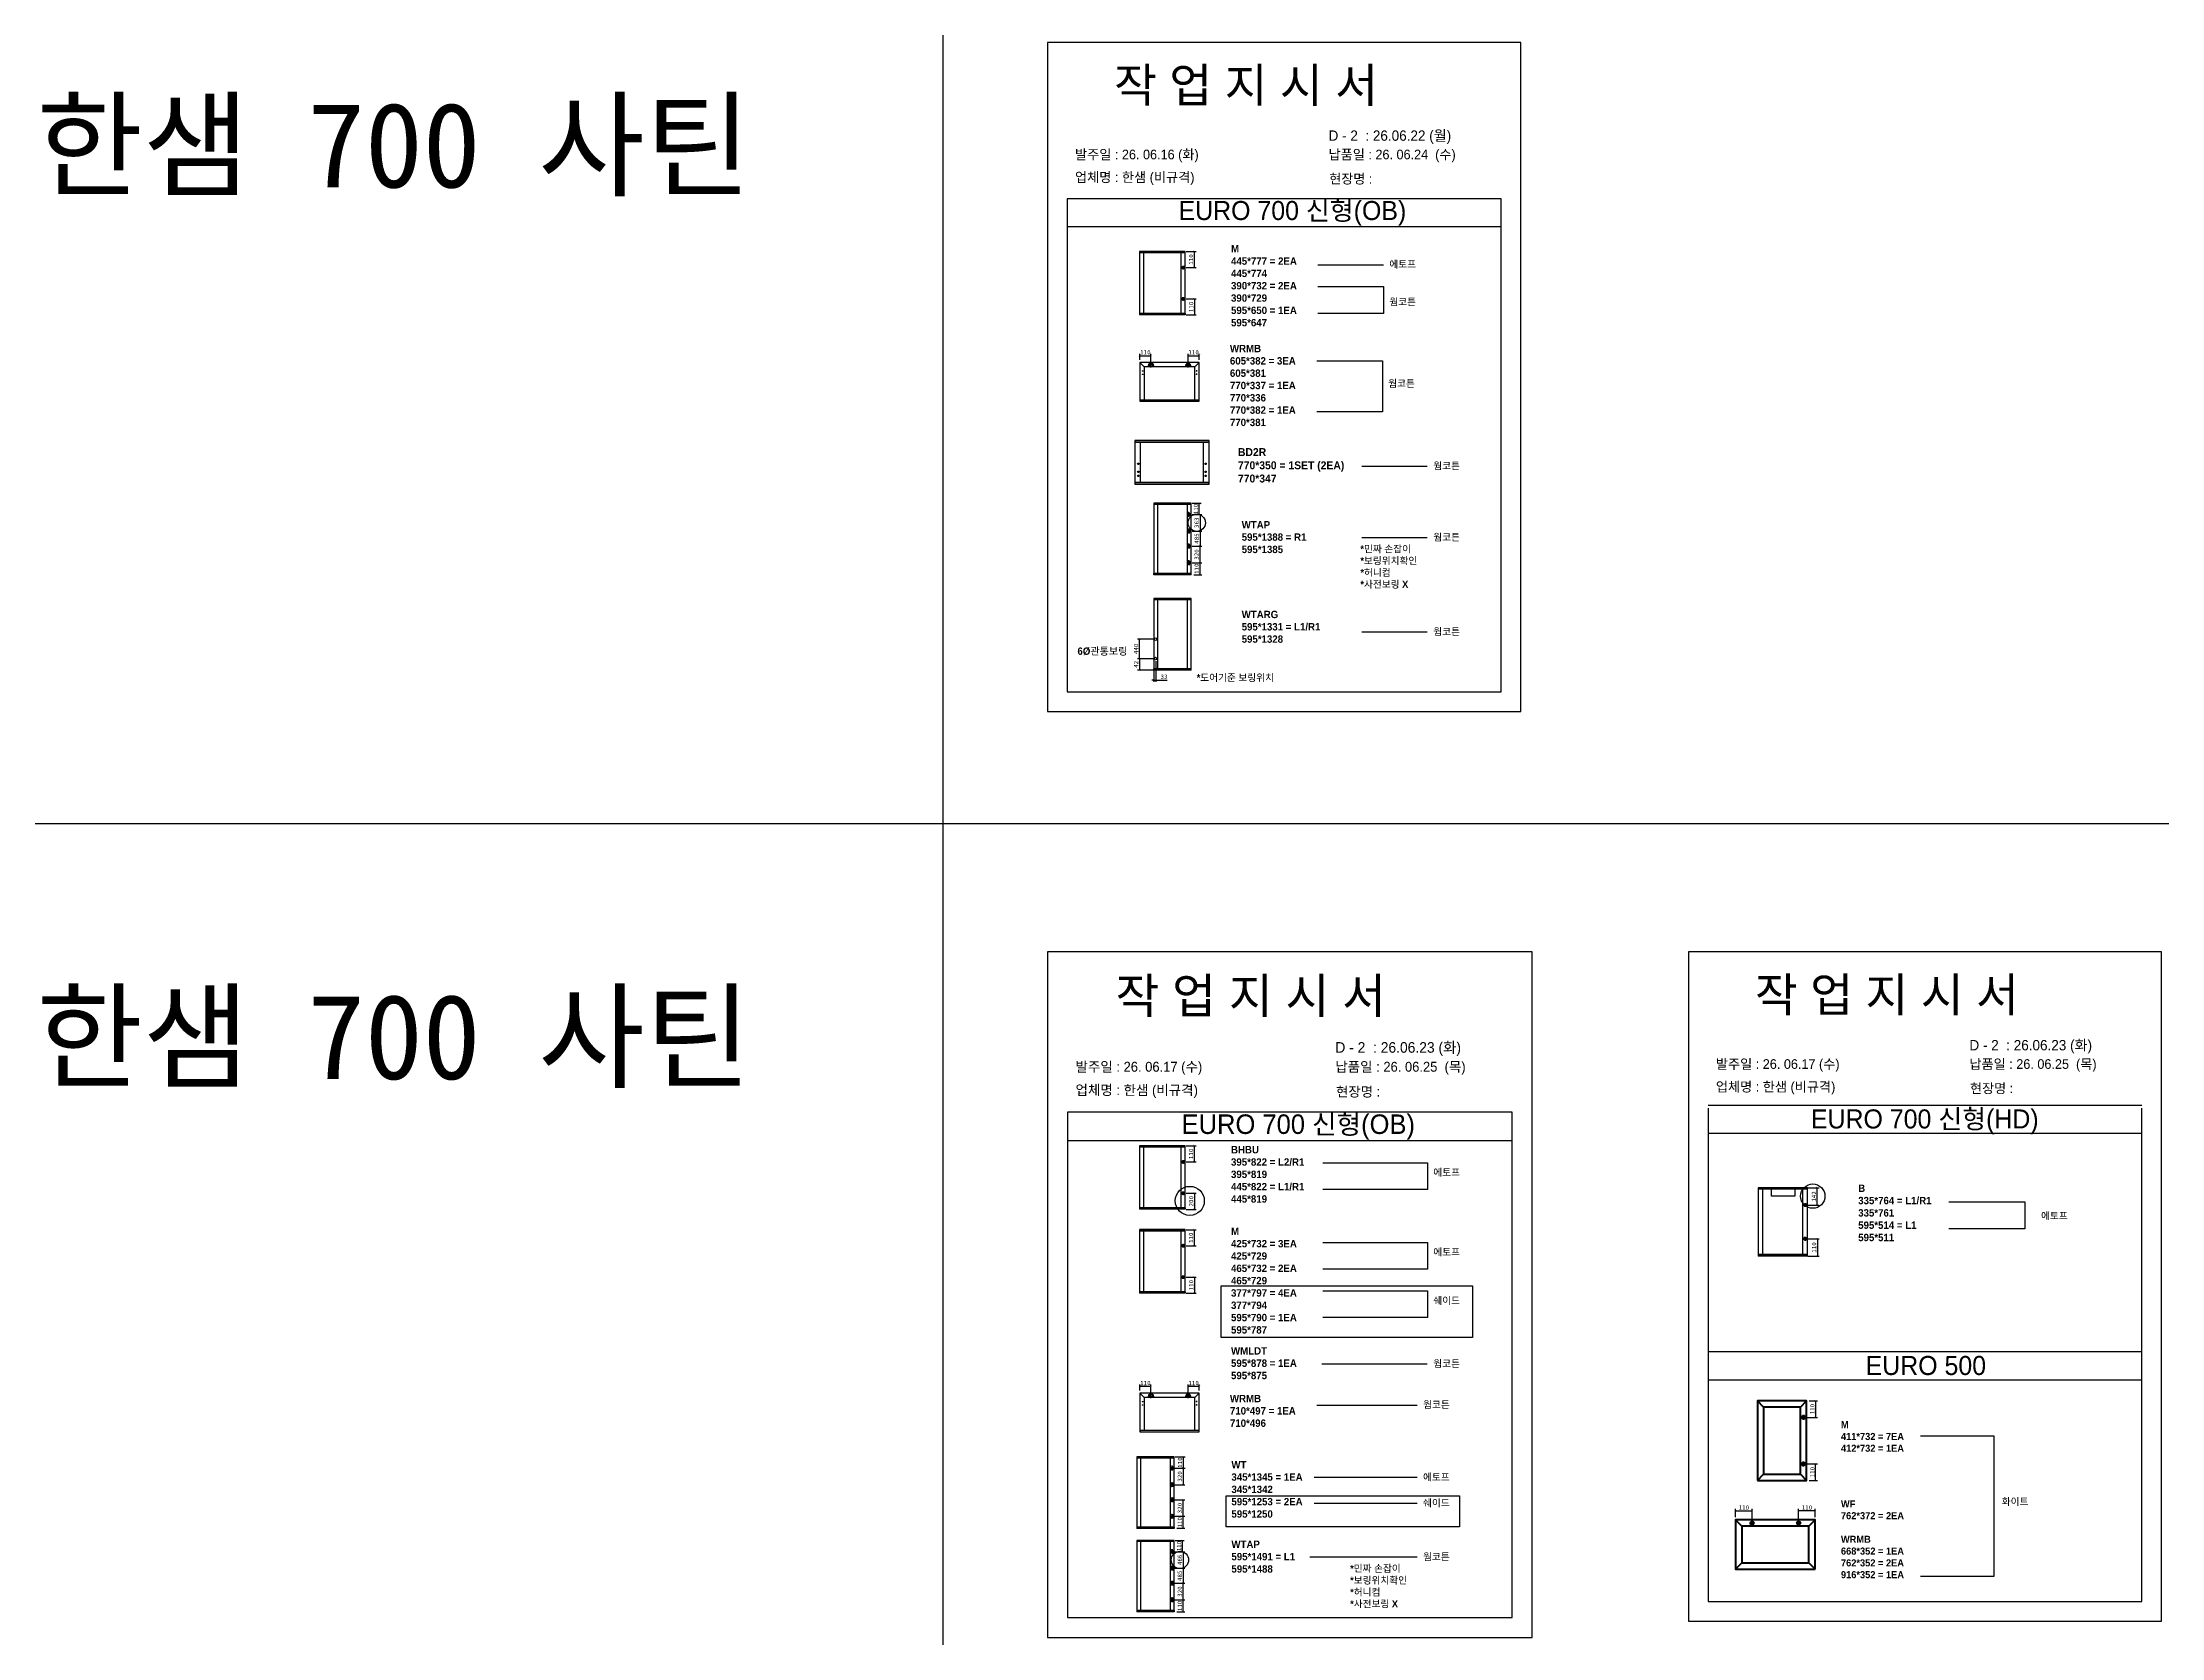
# Model space of a CAD drawing. Header units: millimetres. Extents: x -44117 to 256353, y -2095463 to 65325.
# Drawn here: x 105217 to 117175, y -1029500 to -1020497 of the extents above; entities that cross this region are included whole.
import ezdxf

# ---------------------------------------------------------------- set-up
doc = ezdxf.new("R2010")
doc.units = ezdxf.units.MM
doc.header["$LTSCALE"] = 10
doc.layers.add('Layer1', color=7, linetype='Continuous', lineweight=70)
doc.dimstyles.new('ISO-25', dxfattribs={"dimtxt": 2.5, "dimasz": 2.5, "dimexe": 1, "dimexo": 1, "dimtad": 1, "dimtxsty": 'Standard', "dimblk": 'ARCHTICK', "dimcen": 2.5, "dimadec": 0, "dimazin": 0, "dimtfac": 1, "dimtmove": 0, "dimatfit": 3, "dimfxl": 0, "dimarcsym": 0})

msp = doc.modelspace()

# ---------------------------------------------------------------- texts
at = {"attachment_point": 1}
for s, width, gutter_width, heights, insert, char_height in [('{\\fGulim|b0|i0|c129|p50;작 업 지 시 서}', 4553.9528048, 17.21164, [-214.58863], (111263.9403, -1020641.55008), 192.7704086), ('{\\f굴림|b0|i0|c129|p50;한샘} 700 {\\f굴림|b0|i0|c129|p50;사틴}', 5072.1082947, 2395.6482, [-533.35869], (105182.75576, -1020836.29788), 479.1296392), ('{\\f굴림|b0|i0|c129|p50;한샘} 700 {\\f굴림|b0|i0|c129|p50;사틴}', 5072.1082947, 2395.6482, [-533.35869], (105182.75576, -1020836.29788), 479.1296392), ('{\\f굴림|b0|i0|c129|p50;한샘} 700 {\\f굴림|b0|i0|c129|p50;사틴}', 5072.1082947, 2395.6482, [-533.35869], (105182.75576, -1020836.29788), 479.1296392), ('{\\f굴림|b0|i0|c129|p50;한샘} 700 {\\f굴림|b0|i0|c129|p50;사틴}', 5072.1082947, 2395.6482, [-533.35869], (105182.75576, -1020836.29788), 479.1296392), ('{\\f굴림|b0|i0|c129|p50;한샘} 700 {\\f굴림|b0|i0|c129|p50;사틴}', 5072.1082947, 2395.6482, [-533.35869], (105182.75576, -1020836.29788), 479.1296392), ('\\pt11;{\\fGulim|b0|i0|c129|p50;발주일 : 26. 06.16 (화)}', 5257.1634623, 19.86943, [54.84616], (111043.64264, -1021102.23974), 54.5217024), ('{\\fGulim|b0|i0|c129|p50;납품일 : 26. 06.24  (수)}', 5257.1634623, 19.86943, [55.77782], (112474.20625, -1021102.23974), 54.5217024), ('{\\fGulim|b0|i0|c129|p50;업체명 : 한샘 (비규격)}', 5257.1634623, 19.86943, [57.40323], (111043.64264, -1021230.44709), 54.5217024), ('{\\fGulim|b0|i0|c129|p50;현장명 :  }', 5221.1406308, 19.73328, [60.42093], (112478.01031, -1021239.59063), 54.1481119), ('{\\fGulim|b0|i0|c129|p50;EURO 700 신형(OB)}', 2538.6306726, 9.59474, [-135.22072], (111627.72838, -1021391.98915), 107.4611207), ('{\\f굴림|b1|i0|c129|p50;M\\P445*777 = 2EA\\P\\C1;445*774\\P\\C256;390*732 = 2EA\\P\\C1;390*729\\P\\C256;595*650 = 1EA\\P\\C1;595*647}', 12604.7778903, 162.10861, [-460.2451], (111924.07556, -1021640.82408), 41.6850715), ('{\\f굴림|b1|i0|c129|p50;에토프}', 12072.7918459, 155.2668, [-44.41475], (112817.44562, -1021728.97511), 39.9257485), ('{\\f굴림|b1|i0|c129|p50;웜코튼}', 12072.7918459, 155.2668, [-43.09446], (112817.44562, -1021941.53929), 39.9257485), ('{\\f굴림|b1|i0|c129|p50;WRMB\\P605*382 = 3EA\\P\\C1;605*381\\P\\C256;770*337 = 1EA\\P\\C1;770*336\\P\\C256;770*382 = 1EA\\P\\C1;770*381}', 12604.7778903, 162.10861, [-460.30023], (111917.87359, -1022203.83312), 41.6850715), ('{\\f굴림|b1|i0|c129|p50;웜코튼}', 12072.7918459, 155.2668, [-43.09446], (112811.24365, -1022401.49342), 39.9257485), ('{\\f굴림|b1|i0|c129|p50;BD2R\\P770*350 = 1SET (2EA)\\P\\C1;770*347}', 13523.3068054, 173.92171, [-200.18743], (111963.20748, -1022786.74203), 44.7227247), ('{\\f굴림|b1|i0|c129|p50;웜코튼}', 12072.7918459, 155.2668, [-43.09446], (113065.52229, -1022866.85453), 39.9257485), ('{\\f굴림|b1|i0|c129|p50;WTAP\\P595*1388 = R1\\P\\C1;595*1385}', 12604.7778903, 162.10861, [-182.06892], (111984.2285, -1023198.54774), 41.6850715), ('{\\f굴림|b1|i0|c129|p50;웜코튼}', 12072.7918459, 155.2668, [-43.09446], (113065.52229, -1023269.46288), 39.9257485), ('{\\f굴림|b1|i0|c129|p50;WTARG\\P595*1331 = L1/R1\\P\\C1;595*1328}', 12604.7778903, 162.10861, [-185.81837], (111984.2285, -1023704.69496), 41.6850715), ('{\\f굴림|b1|i0|c129|p50;웜코튼}', 12072.7918459, 155.2668, [-43.09446], (113065.52229, -1023802.5533), 39.9257485), ('{\\f굴림|b1|i0|c129|p50;6Ø관통보링}', 12604.7778903, 162.10861, [-46.59244], (111057.45244, -1023911.65396), 41.6850715), ('{\\fGulim|b0|i0|c129|p50;작 업 지 시 서}', 4666.4485321, 17.63682, [-219.88959], (111272.24557, -1025778.23601), 197.5323919), ('{\\fGulim|b0|i0|c129|p50;작 업 지 시 서}', 4553.9528048, 17.21164, [-214.58863], (114880.17935, -1025774.83589), 192.7704086), ('{\\f굴림|b0|i0|c129|p50;한샘} 700 {\\f굴림|b0|i0|c129|p50;사틴}', 5072.1082947, 2395.6482, [-533.35869], (105182.75576, -1025868.68373), 479.1296392), ('{\\f굴림|b0|i0|c129|p50;한샘} 700 {\\f굴림|b0|i0|c129|p50;사틴}', 5072.1082947, 2395.6482, [-533.35869], (105182.75576, -1025868.68373), 479.1296392), ('{\\f굴림|b0|i0|c129|p50;한샘} 700 {\\f굴림|b0|i0|c129|p50;사틴}', 5072.1082947, 2395.6482, [-533.35869], (105182.75576, -1025868.68373), 479.1296392), ('{\\f굴림|b0|i0|c129|p50;한샘} 700 {\\f굴림|b0|i0|c129|p50;사틴}', 5072.1082947, 2395.6482, [-533.35869], (105182.75576, -1025868.68373), 479.1296392), ('{\\f굴림|b0|i0|c129|p50;한샘} 700 {\\f굴림|b0|i0|c129|p50;사틴}', 5072.1082947, 2395.6482, [-533.35869], (105182.75576, -1025868.68373), 479.1296392), ('\\pt11;{\\fGulim|b0|i0|c129|p50;발주일 : 26. 06.17 (수)}', 5387.0305146, 20.36026, [56.20102], (111046.50593, -1026250.30603), 55.8685452), ('{\\fGulim|b0|i0|c129|p50;납품일 : 26. 06.25  (목)}', 5387.0305146, 20.36026, [57.15569], (112512.40857, -1026250.30603), 55.8685452), ('\\pt11;{\\fGulim|b0|i0|c129|p50;발주일 : 26. 06.17 (수)}', 5257.1634623, 19.86943, [54.84616], (114659.88169, -1026235.52555), 54.5217024), ('{\\fGulim|b0|i0|c129|p50;납품일 : 26. 06.25  (목)}', 5257.1634623, 19.86943, [55.77782], (116090.4453, -1026235.52555), 54.5217024), ('{\\fGulim|b0|i0|c129|p50;업체명 : 한샘 (비규격)}', 5387.0305146, 20.36026, [58.82126], (111046.50593, -1026381.68047), 55.8685452), ('{\\fGulim|b0|i0|c129|p50;현장명 :  }', 5350.1178156, 20.22075, [61.9135], (112516.3066, -1026391.04988), 55.485726), ('{\\fGulim|b0|i0|c129|p50;업체명 : 한샘 (비규격)}', 5257.1634623, 19.86943, [57.40323], (114659.88169, -1026363.7329), 54.5217024), ('{\\fGulim|b0|i0|c129|p50;현장명 :  }', 5221.1406308, 19.73328, [60.42093], (116094.24935, -1026372.87644), 54.1481119), ('{\\fGulim|b0|i0|c129|p50;EURO 700 신형(HD)}', 2538.6306726, 9.59474, [-135.22072], (115196.23075, -1026518.85941), 107.4611207), ('{\\fGulim|b0|i0|c129|p50;EURO 700 신형(OB)}', 2601.342149, 9.83176, [-138.56106], (111645.02026, -1026547.21308), 110.1157193), ('{\\f굴림|b1|i0|c129|p50;BHBU\\P395*822 = L2/R1\\P\\C1;395*819\\P\\C256;445*822 = L1/R1\\P\\C1;445*819}', 12604.7778903, 162.10861, [345.16714], (111924.07556, -1026725.32045), 41.6850715), ('{\\f굴림|b1|i0|c129|p50;에토프}', 12072.7918459, 155.2668, [-44.41475], (113065.52229, -1026853.99654), 39.9257485), ('{\\f굴림|b1|i0|c129|p50;B\\P335*764 = L1/R1\\P\\C1;335*761\\P\\C256;595*514 = L1\\P\\C1;595*511}', 12604.7778903, 162.10861, [-324.82375], (115463.12883, -1026942.99325), 41.6850715), ('{\\f굴림|b1|i0|c129|p50;에토프}', 12072.7918459, 155.2668, [-44.41475], (116495.14954, -1027099.5246), 39.9257485), ('{\\f굴림|b1|i0|c129|p50;M\\P425*732 = 3EA\\P\\C1;425*729\\P\\C256;465*732 = 2EA\\P\\C1;465*729\\P\\C256;377*797 = 4EA\\P\\C1;377*794\\P\\C256;595*790 = 1EA\\P\\C1;595*787}', 12604.7778903, 162.10861, [1985.81544], (111924.07556, -1027186.32278), 41.6850715), ('{\\f굴림|b1|i0|c129|p50;에토프}', 12072.7918459, 155.2668, [-44.41475], (113065.52229, -1027303.64499), 39.9257485), ('{\\f굴림|b1|i0|c129|p50;쉐이드}', 12072.7918459, 155.2668, [-44.36194], (113065.52229, -1027577.56875), 39.9257485), ('{\\f굴림|b1|i0|c129|p50;WMLDT\\P595*878 = 1EA\\P\\C1;595*875}', 12604.7778903, 162.10861, [1985.81544], (111924.07556, -1027860.79545), 41.6850715), ('{\\f굴림|b1|i0|c129|p50;웜코튼}', 12072.7918459, 155.2668, [-43.09446], (113065.52229, -1027933.49351), 39.9257485), ('{\\fGulim|b0|i0|c129|p50;EURO 500}', 2538.6306726, 9.59474, [-110.46603], (115504.85113, -1027910.37905), 107.4611207), ('{\\f굴림|b1|i0|c129|p50;WRMB\\P710*497 = 1EA\\P\\C1;710*496}', 12604.7778903, 162.10861, [-182.06892], (111917.87359, -1028129.79219), 41.6850715), ('{\\f굴림|b1|i0|c129|p50;웜코튼}', 12072.7918459, 155.2668, [-43.09446], (113008.28787, -1028164.97176), 39.9257485), ('\\pt10;{\\f굴림|b1|i0|c129|p50;M}\\P\\pt10;{\\f굴림|b1|i0|c129|p50;411*732 = 7EA}\\P\\pt10;{\\f굴림|b1|i0|c129|p50;412*732 = 1EA}', 12072.7918459, 155.2668, [-174.4375], (115365.72482, -1028278.11398), 39.9257485), ('{\\f굴림|b1|i0|c129|p50;WT\\P345*1345 = 1EA\\P\\C1;345*1342\\P\\C256;595*1253 = 2EA\\P\\C1;595*1250}', 12604.7778903, 162.10861, [-321.23972], (111926.34272, -1028503.3274), 41.6850715), ('{\\f굴림|b1|i0|c129|p50;에토프}', 12072.7918459, 155.2668, [-44.41475], (113007.63651, -1028574.24254), 39.9257485), ('{\\f굴림|b1|i0|c129|p50;쉐이드}', 12072.7918459, 155.2668, [-44.36194], (113007.63651, -1028719.60303), 39.9257485), ('{\\f굴림|b1|i0|c129|p50;WF\\P762*372 = 2EA\\P\\PWRMB\\P668*352 = 1EA\\P762*352 = 2EA\\P916*352 = 1EA}', 12072.7918459, 155.2668, [-440.92602], (115365.72482, -1028725.4288), 39.9257485), ('{\\f굴림|b1|i0|c129|p50;화이트}', 12072.7918459, 155.2668, [-44.36194], (116273.10233, -1028712.09192), 39.9257485), ('{\\f굴림|b1|i0|c129|p50;WTAP\\P595*1491 = L1\\P\\C1;595*1488}', 12604.7778903, 162.10861, [-182.06892], (111926.34272, -1028952.58822), 41.6850715), ('{\\f굴림|b1|i0|c129|p50;웜코튼}', 12072.7918459, 155.2668, [-43.09446], (113007.63651, -1029023.50336), 39.9257485)]:
    msp.add_mtext_dynamic_manual_height_columns(s, width=width, gutter_width=gutter_width, heights=heights, dxfattribs=dict(at, insert=insert, char_height=char_height))
at = {"color": 1, "attachment_point": 1}
for s, width, gutter_width, heights, insert, char_height in [('{\\fGulim|b0|i0|c129|p50;D - 2  : 26.06.22 (월)}', 5620.1869425, 21.24147, [59.62945], (112474.51313, -1020993.85821), 58.2865954), ('{\\f굴림|b1|i0|c129|p50;*민짜 손잡이\\P*보링위치확인\\P*허니컴\\P*사전보링 X}', 12072.7918459, 155.2668, [-249.48312], (112654.13612, -1023335.69859), 39.9257485), ('{\\f굴림|b1|i0|c129|p50;*도어기준 보링위치}', 12072.7918459, 155.2668, [-44.46757], (111730.48226, -1024062.21764), 39.9257485), ('{\\fGulim|b0|i0|c129|p50;D - 2  : 26.06.23 (화)}', 5759.0217184, 21.7662, [61.10247], (112512.72303, -1026139.24716), 59.7264419), ('{\\fGulim|b0|i0|c129|p50;D - 2  : 26.06.23 (화)}', 5620.1869425, 21.24147, [59.62945], (116090.75218, -1026127.14402), 58.2865954), ('{\\f굴림|b1|i0|c129|p50;*민짜 손잡이\\P*보링위치확인\\P*허니컴\\P*사전보링 X}', 12072.7918459, 155.2668, [-249.48312], (112596.25034, -1029089.73906), 39.9257485)]:
    msp.add_mtext_dynamic_manual_height_columns(s, width=width, gutter_width=gutter_width, heights=heights, dxfattribs=dict(at, insert=insert, char_height=char_height))

# ---------------------------------------------------------------- blocks, each defined once
blk = doc.blocks.new('_ArchTick')
at = {"color": 0, "linetype": 'ByBlock', "const_width": 0.15}
blk.add_lwpolyline([(-0.5, -0.5), (0.5, 0.5)], dxfattribs=at)
blk = doc.blocks.new('*D6972')
at = {"color": 0, "lineweight": -2}
for p, q in [((111670, -1026724), (111727, -1026724)), ((111717, -1026815), (111717, -1026724)), ((111670, -1026815), (111727, -1026815))]:
    blk.add_line(p, q, dxfattribs=at)
at = {"layer": 'Defpoints', "color": 0}
for p in [(111655, -1026724), (111717, -1026724), (111655, -1026815)]:
    blk.add_point(p, dxfattribs=at)
at = {"color": 0, "lineweight": -2, "xscale": 10, "yscale": 10, "zscale": 10}
for p, rotation in [((111717, -1026724), 90), ((111717, -1026815), 270)]:
    blk.add_blockref('_ArchTick', p, dxfattribs=dict(at, rotation=rotation))
at = {"color": 0, "insert": (111698, -1026770), "char_height": 25, "attachment_point": 5, "rotation": 90}
blk.add_mtext('110', dxfattribs=at)
blk = doc.blocks.new('*D6973')
at = {"color": 0, "lineweight": -2}
for p, q in [((111670, -1026992), (111728, -1026992)), ((111718, -1026992), (111718, -1027083)), ((111670, -1027083), (111728, -1027083))]:
    blk.add_line(p, q, dxfattribs=at)
at = {"layer": 'Defpoints', "color": 0}
for p in [(111655, -1026992), (111655, -1027083), (111718, -1027083)]:
    blk.add_point(p, dxfattribs=at)
at = {"color": 0, "lineweight": -2, "xscale": 10, "yscale": 10, "zscale": 10}
for p, rotation in [((111718, -1026992), 90), ((111718, -1027083), 270)]:
    blk.add_blockref('_ArchTick', p, dxfattribs=dict(at, rotation=rotation))
at = {"color": 0, "insert": (111699, -1027037), "char_height": 25, "attachment_point": 5, "rotation": 90}
blk.add_mtext('200', dxfattribs=at)
blk = doc.blocks.new('*D6974')
at = {"color": 0, "lineweight": -2}
for p, q in [((111409, -1028105), (111409, -1028071)), ((111409, -1028081), (111472, -1028081)), ((111472, -1028117), (111472, -1028071))]:
    blk.add_line(p, q, dxfattribs=at)
at = {"layer": 'Defpoints', "color": 0}
for p in [(111409, -1028120), (111472, -1028081), (111472, -1028132)]:
    blk.add_point(p, dxfattribs=at)
at = {"color": 0, "lineweight": -2, "xscale": 10, "yscale": 10, "zscale": 10, "rotation": 180}
blk.add_blockref('_ArchTick', (111409, -1028081), dxfattribs=at)
at = {"color": 0, "lineweight": -2, "xscale": 10, "yscale": 10, "zscale": 10}
blk.add_blockref('_ArchTick', (111472, -1028081), dxfattribs=at)
at = {"color": 0, "insert": (111441, -1028063), "char_height": 25, "attachment_point": 5}
blk.add_mtext('110', dxfattribs=at)
blk = doc.blocks.new('*D6975')
at = {"color": 0, "lineweight": -2}
for p, q in [((111682, -1028117), (111682, -1028071)), ((111682, -1028081), (111745, -1028081)), ((111745, -1028105), (111745, -1028071))]:
    blk.add_line(p, q, dxfattribs=at)
at = {"layer": 'Defpoints', "color": 0}
for p in [(111682, -1028132), (111745, -1028081), (111745, -1028120)]:
    blk.add_point(p, dxfattribs=at)
at = {"color": 0, "lineweight": -2, "xscale": 10, "yscale": 10, "zscale": 10, "rotation": 180}
blk.add_blockref('_ArchTick', (111682, -1028081), dxfattribs=at)
at = {"color": 0, "lineweight": -2, "xscale": 10, "yscale": 10, "zscale": 10}
blk.add_blockref('_ArchTick', (111745, -1028081), dxfattribs=at)
at = {"color": 0, "insert": (111713, -1028063), "char_height": 25, "attachment_point": 5}
blk.add_mtext('110', dxfattribs=at)
blk = doc.blocks.new('*D6976')
at = {"color": 0, "lineweight": -2}
for p, q in [((111608, -1028952), (111660, -1028952)), ((111608, -1029015), (111660, -1029015)), ((111650, -1029015), (111650, -1028952))]:
    blk.add_line(p, q, dxfattribs=at)
at = {"layer": 'Defpoints', "color": 0}
for p in [(111593, -1028952), (111593, -1029015), (111650, -1028952)]:
    blk.add_point(p, dxfattribs=at)
at = {"color": 0, "lineweight": -2, "xscale": 10, "yscale": 10, "zscale": 10}
for p, rotation in [((111650, -1028952), 90), ((111650, -1029015), 270)]:
    blk.add_blockref('_ArchTick', p, dxfattribs=dict(at, rotation=rotation))
at = {"color": 0, "insert": (111631, -1028983), "char_height": 25, "attachment_point": 5, "rotation": 90}
blk.add_mtext('110', dxfattribs=at)
blk = doc.blocks.new('*D6977')
at = {"color": 0, "lineweight": -2}
for p, q in [((111608, -1029287), (111664, -1029287)), ((111619, -1029355), (111664, -1029355)), ((111654, -1029355), (111654, -1029287))]:
    blk.add_line(p, q, dxfattribs=at)
at = {"layer": 'Defpoints', "color": 0}
for p in [(111593, -1029287), (111604, -1029355), (111654, -1029287)]:
    blk.add_point(p, dxfattribs=at)
at = {"color": 0, "lineweight": -2, "xscale": 10, "yscale": 10, "zscale": 10}
for p, rotation in [((111654, -1029287), 90), ((111654, -1029355), 270)]:
    blk.add_blockref('_ArchTick', p, dxfattribs=dict(at, rotation=rotation))
at = {"color": 0, "insert": (111635, -1029321), "char_height": 25, "attachment_point": 5, "rotation": 90}
blk.add_mtext('110', dxfattribs=at)
blk = doc.blocks.new('*D6978')
at = {"color": 0, "lineweight": -2}
for p, q in [((111608, -1029193), (111664, -1029193)), ((111654, -1029287), (111654, -1029193)), ((111608, -1029287), (111664, -1029287))]:
    blk.add_line(p, q, dxfattribs=at)
at = {"layer": 'Defpoints', "color": 0}
for p in [(111593, -1029193), (111654, -1029193), (111593, -1029287)]:
    blk.add_point(p, dxfattribs=at)
at = {"color": 0, "lineweight": -2, "xscale": 10, "yscale": 10, "zscale": 10}
for p, rotation in [((111654, -1029193), 90), ((111654, -1029287), 270)]:
    blk.add_blockref('_ArchTick', p, dxfattribs=dict(at, rotation=rotation))
at = {"color": 0, "insert": (111635, -1029240), "char_height": 25, "attachment_point": 5, "rotation": 90}
blk.add_mtext('320', dxfattribs=at)
blk = doc.blocks.new('*D6979')
at = {"color": 0, "lineweight": -2}
for p, q in [((111608, -1029108), (111664, -1029108)), ((111654, -1029108), (111654, -1029193)), ((111608, -1029193), (111664, -1029193))]:
    blk.add_line(p, q, dxfattribs=at)
at = {"layer": 'Defpoints', "color": 0}
for p in [(111593, -1029108), (111593, -1029193), (111654, -1029193)]:
    blk.add_point(p, dxfattribs=at)
at = {"color": 0, "lineweight": -2, "xscale": 10, "yscale": 10, "zscale": 10}
for p, rotation in [((111654, -1029108), 90), ((111654, -1029193), 270)]:
    blk.add_blockref('_ArchTick', p, dxfattribs=dict(at, rotation=rotation))
at = {"color": 0, "insert": (111635, -1029151), "char_height": 25, "attachment_point": 5, "rotation": 90}
blk.add_mtext('485', dxfattribs=at)
blk = doc.blocks.new('*D6980')
at = {"color": 0, "lineweight": -2}
for p, q in [((111608, -1029015), (111664, -1029015)), ((111654, -1029015), (111654, -1029108)), ((111608, -1029108), (111664, -1029108))]:
    blk.add_line(p, q, dxfattribs=at)
at = {"layer": 'Defpoints', "color": 0}
for p in [(111593, -1029015), (111593, -1029108), (111654, -1029108)]:
    blk.add_point(p, dxfattribs=at)
at = {"color": 0, "lineweight": -2, "xscale": 10, "yscale": 10, "zscale": 10}
for p, rotation in [((111654, -1029015), 90), ((111654, -1029108), 270)]:
    blk.add_blockref('_ArchTick', p, dxfattribs=dict(at, rotation=rotation))
at = {"color": 0, "insert": (111635, -1029061), "char_height": 25, "attachment_point": 5, "rotation": 90}
blk.add_mtext('466', dxfattribs=at)
blk = doc.blocks.new('*D6981')
at = {"color": 0, "lineweight": -2}
for p, q in [((115186, -1028164), (115233, -1028164)), ((115223, -1028164), (115223, -1028257)), ((115169, -1028257), (115233, -1028257))]:
    blk.add_line(p, q, dxfattribs=at)
at = {"layer": 'Defpoints', "color": 0}
for p in [(115171, -1028164), (115154, -1028257), (115223, -1028257)]:
    blk.add_point(p, dxfattribs=at)
at = {"color": 0, "lineweight": -2, "xscale": 10, "yscale": 10, "zscale": 10}
for p, rotation in [((115223, -1028164), 90), ((115223, -1028257), 270)]:
    blk.add_blockref('_ArchTick', p, dxfattribs=dict(at, rotation=rotation))
at = {"color": 0, "insert": (115204, -1028210), "char_height": 25, "attachment_point": 5, "rotation": 90}
blk.add_mtext('110', dxfattribs=at)
blk = doc.blocks.new('*D6982')
at = {"color": 0, "lineweight": -2}
for p, q in [((115169, -1028520), (115233, -1028520)), ((115223, -1028613), (115223, -1028520)), ((115186, -1028613), (115233, -1028613))]:
    blk.add_line(p, q, dxfattribs=at)
at = {"layer": 'Defpoints', "color": 0}
for p in [(115154, -1028520), (115223, -1028520), (115171, -1028613)]:
    blk.add_point(p, dxfattribs=at)
at = {"color": 0, "lineweight": -2, "xscale": 10, "yscale": 10, "zscale": 10}
for p, rotation in [((115223, -1028520), 90), ((115223, -1028613), 270)]:
    blk.add_blockref('_ArchTick', p, dxfattribs=dict(at, rotation=rotation))
at = {"color": 0, "insert": (115204, -1028566), "char_height": 25, "attachment_point": 5, "rotation": 90}
blk.add_mtext('110', dxfattribs=at)
blk = doc.blocks.new('*D6983')
at = {"color": 0, "lineweight": -2}
for p, q in [((114771, -1028821), (114771, -1028774)), ((114771, -1028784), (114864, -1028784)), ((114864, -1028839), (114864, -1028774))]:
    blk.add_line(p, q, dxfattribs=at)
at = {"layer": 'Defpoints', "color": 0}
for p in [(114864, -1028784), (114771, -1028836), (114864, -1028854)]:
    blk.add_point(p, dxfattribs=at)
at = {"color": 0, "lineweight": -2, "xscale": 10, "yscale": 10, "zscale": 10, "rotation": 180}
blk.add_blockref('_ArchTick', (114771, -1028784), dxfattribs=at)
at = {"color": 0, "lineweight": -2, "xscale": 10, "yscale": 10, "zscale": 10}
blk.add_blockref('_ArchTick', (114864, -1028784), dxfattribs=at)
at = {"color": 0, "insert": (114818, -1028766), "char_height": 25, "attachment_point": 5}
blk.add_mtext('110', dxfattribs=at)
blk = doc.blocks.new('*D6984')
at = {"color": 0, "lineweight": -2}
for p, q in [((115127, -1028839), (115127, -1028774)), ((115220, -1028784), (115127, -1028784)), ((115220, -1028821), (115220, -1028774))]:
    blk.add_line(p, q, dxfattribs=at)
at = {"layer": 'Defpoints', "color": 0}
for p in [(115127, -1028784), (115127, -1028854), (115220, -1028836)]:
    blk.add_point(p, dxfattribs=at)
at = {"color": 0, "lineweight": -2, "xscale": 10, "yscale": 10, "zscale": 10, "rotation": 180}
blk.add_blockref('_ArchTick', (115127, -1028784), dxfattribs=at)
at = {"color": 0, "lineweight": -2, "xscale": 10, "yscale": 10, "zscale": 10}
blk.add_blockref('_ArchTick', (115220, -1028784), dxfattribs=at)
at = {"color": 0, "insert": (115174, -1028766), "char_height": 25, "attachment_point": 5}
blk.add_mtext('110', dxfattribs=at)
blk = doc.blocks.new('*D6985')
at = {"color": 0, "lineweight": -2}
for p, q in [((115179, -1026961), (115242, -1026961)), ((115232, -1027059), (115232, -1026961)), ((115179, -1027059), (115242, -1027059))]:
    blk.add_line(p, q, dxfattribs=at)
at = {"layer": 'Defpoints', "color": 0}
for p in [(115164, -1026961), (115232, -1026961), (115164, -1027059)]:
    blk.add_point(p, dxfattribs=at)
at = {"color": 0, "lineweight": -2, "xscale": 10, "yscale": 10, "zscale": 10}
for p, rotation in [((115232, -1026961), 90), ((115232, -1027059), 270)]:
    blk.add_blockref('_ArchTick', p, dxfattribs=dict(at, rotation=rotation))
at = {"color": 0, "insert": (115213, -1027010), "char_height": 25, "attachment_point": 5, "rotation": 90}
blk.add_mtext('142', dxfattribs=at)
blk = doc.blocks.new('*D6986')
at = {"color": 0, "lineweight": -2}
for p, q in [((115179, -1027249), (115243, -1027249)), ((115179, -1027347), (115243, -1027347)), ((115233, -1027249), (115233, -1027347))]:
    blk.add_line(p, q, dxfattribs=at)
at = {"layer": 'Defpoints', "color": 0}
for p in [(115164, -1027249), (115164, -1027347), (115233, -1027347)]:
    blk.add_point(p, dxfattribs=at)
at = {"color": 0, "lineweight": -2, "xscale": 10, "yscale": 10, "zscale": 10}
for p, rotation in [((115233, -1027249), 90), ((115233, -1027347), 270)]:
    blk.add_blockref('_ArchTick', p, dxfattribs=dict(at, rotation=rotation))
at = {"color": 0, "insert": (115214, -1027298), "char_height": 25, "attachment_point": 5, "rotation": 90}
blk.add_mtext('110', dxfattribs=at)
blk = doc.blocks.new('*D6987')
at = {"color": 0, "lineweight": -2}
for p, q in [((111670, -1027198), (111727, -1027198)), ((111717, -1027289), (111717, -1027198)), ((111670, -1027289), (111727, -1027289))]:
    blk.add_line(p, q, dxfattribs=at)
at = {"layer": 'Defpoints', "color": 0}
for p in [(111655, -1027198), (111717, -1027198), (111655, -1027289)]:
    blk.add_point(p, dxfattribs=at)
at = {"color": 0, "lineweight": -2, "xscale": 10, "yscale": 10, "zscale": 10}
for p, rotation in [((111717, -1027198), 90), ((111717, -1027289), 270)]:
    blk.add_blockref('_ArchTick', p, dxfattribs=dict(at, rotation=rotation))
at = {"color": 0, "insert": (111698, -1027243), "char_height": 25, "attachment_point": 5, "rotation": 90}
blk.add_mtext('110', dxfattribs=at)
blk = doc.blocks.new('*D6988')
at = {"color": 0, "lineweight": -2}
for p, q in [((111670, -1027466), (111728, -1027466)), ((111718, -1027466), (111718, -1027556)), ((111670, -1027556), (111728, -1027556))]:
    blk.add_line(p, q, dxfattribs=at)
at = {"layer": 'Defpoints', "color": 0}
for p in [(111655, -1027466), (111655, -1027556), (111718, -1027556)]:
    blk.add_point(p, dxfattribs=at)
at = {"color": 0, "lineweight": -2, "xscale": 10, "yscale": 10, "zscale": 10}
for p, rotation in [((111718, -1027466), 90), ((111718, -1027556), 270)]:
    blk.add_blockref('_ArchTick', p, dxfattribs=dict(at, rotation=rotation))
at = {"color": 0, "insert": (111699, -1027511), "char_height": 25, "attachment_point": 5, "rotation": 90}
blk.add_mtext('110', dxfattribs=at)
blk = doc.blocks.new('*D6989')
at = {"color": 0, "lineweight": -2}
for p, q in [((111608, -1028480), (111665, -1028480)), ((111608, -1028543), (111665, -1028543)), ((111655, -1028543), (111655, -1028480))]:
    blk.add_line(p, q, dxfattribs=at)
at = {"layer": 'Defpoints', "color": 0}
for p in [(111593, -1028480), (111593, -1028543), (111655, -1028480)]:
    blk.add_point(p, dxfattribs=at)
at = {"color": 0, "lineweight": -2, "xscale": 10, "yscale": 10, "zscale": 10}
for p, rotation in [((111655, -1028480), 90), ((111655, -1028543), 270)]:
    blk.add_blockref('_ArchTick', p, dxfattribs=dict(at, rotation=rotation))
at = {"color": 0, "insert": (111636, -1028512), "char_height": 25, "attachment_point": 5, "rotation": 90}
blk.add_mtext('110', dxfattribs=at)
blk = doc.blocks.new('*D6990')
at = {"color": 0, "lineweight": -2}
for p, q in [((111608, -1028815), (111664, -1028815)), ((111619, -1028883), (111664, -1028883)), ((111654, -1028883), (111654, -1028815))]:
    blk.add_line(p, q, dxfattribs=at)
at = {"layer": 'Defpoints', "color": 0}
for p in [(111593, -1028815), (111604, -1028883), (111654, -1028815)]:
    blk.add_point(p, dxfattribs=at)
at = {"color": 0, "lineweight": -2, "xscale": 10, "yscale": 10, "zscale": 10}
for p, rotation in [((111654, -1028815), 90), ((111654, -1028883), 270)]:
    blk.add_blockref('_ArchTick', p, dxfattribs=dict(at, rotation=rotation))
at = {"color": 0, "insert": (111635, -1028849), "char_height": 25, "attachment_point": 5, "rotation": 90}
blk.add_mtext('110', dxfattribs=at)
blk = doc.blocks.new('*D6991')
at = {"color": 0, "lineweight": -2}
for p, q in [((111608, -1028722), (111664, -1028722)), ((111654, -1028815), (111654, -1028722)), ((111608, -1028815), (111664, -1028815))]:
    blk.add_line(p, q, dxfattribs=at)
at = {"layer": 'Defpoints', "color": 0}
for p in [(111593, -1028722), (111654, -1028722), (111593, -1028815)]:
    blk.add_point(p, dxfattribs=at)
at = {"color": 0, "lineweight": -2, "xscale": 10, "yscale": 10, "zscale": 10}
for p, rotation in [((111654, -1028722), 90), ((111654, -1028815), 270)]:
    blk.add_blockref('_ArchTick', p, dxfattribs=dict(at, rotation=rotation))
at = {"color": 0, "insert": (111635, -1028769), "char_height": 25, "attachment_point": 5, "rotation": 90}
blk.add_mtext('320', dxfattribs=at)
blk = doc.blocks.new('*D6992')
at = {"color": 0, "lineweight": -2}
for p, q in [((111608, -1028543), (111664, -1028543)), ((111654, -1028543), (111654, -1028637)), ((111608, -1028637), (111664, -1028637))]:
    blk.add_line(p, q, dxfattribs=at)
at = {"layer": 'Defpoints', "color": 0}
for p in [(111593, -1028543), (111593, -1028637), (111654, -1028637)]:
    blk.add_point(p, dxfattribs=at)
at = {"color": 0, "lineweight": -2, "xscale": 10, "yscale": 10, "zscale": 10}
for p, rotation in [((111654, -1028543), 90), ((111654, -1028637), 270)]:
    blk.add_blockref('_ArchTick', p, dxfattribs=dict(at, rotation=rotation))
at = {"color": 0, "insert": (111635, -1028590), "char_height": 25, "attachment_point": 5, "rotation": 90}
blk.add_mtext('320', dxfattribs=at)
blk = doc.blocks.new('*D6959')
at = {"color": 0, "lineweight": -2}
for p, q in [((111670, -1021677), (111727, -1021677)), ((111717, -1021768), (111717, -1021677)), ((111670, -1021768), (111727, -1021768))]:
    blk.add_line(p, q, dxfattribs=at)
at = {"layer": 'Defpoints', "color": 0}
for p in [(111655, -1021677), (111717, -1021677), (111655, -1021768)]:
    blk.add_point(p, dxfattribs=at)
at = {"color": 0, "lineweight": -2, "xscale": 10, "yscale": 10, "zscale": 10}
for p, rotation in [((111717, -1021677), 90), ((111717, -1021768), 270)]:
    blk.add_blockref('_ArchTick', p, dxfattribs=dict(at, rotation=rotation))
at = {"color": 0, "insert": (111698, -1021722), "char_height": 25, "attachment_point": 5, "rotation": 90}
blk.add_mtext('110', dxfattribs=at)
blk = doc.blocks.new('*D6960')
at = {"color": 0, "lineweight": -2}
for p, q in [((111670, -1021945), (111728, -1021945)), ((111718, -1021945), (111718, -1022035)), ((111670, -1022035), (111728, -1022035))]:
    blk.add_line(p, q, dxfattribs=at)
at = {"layer": 'Defpoints', "color": 0}
for p in [(111655, -1021945), (111655, -1022035), (111718, -1022035)]:
    blk.add_point(p, dxfattribs=at)
at = {"color": 0, "lineweight": -2, "xscale": 10, "yscale": 10, "zscale": 10}
for p, rotation in [((111718, -1021945), 90), ((111718, -1022035), 270)]:
    blk.add_blockref('_ArchTick', p, dxfattribs=dict(at, rotation=rotation))
at = {"color": 0, "insert": (111699, -1021990), "char_height": 25, "attachment_point": 5, "rotation": 90}
blk.add_mtext('110', dxfattribs=at)
blk = doc.blocks.new('*D6961')
at = {"color": 0, "lineweight": -2}
for p, q in [((111409, -1022288), (111409, -1022255)), ((111409, -1022265), (111472, -1022265)), ((111472, -1022301), (111472, -1022255))]:
    blk.add_line(p, q, dxfattribs=at)
at = {"layer": 'Defpoints', "color": 0}
for p in [(111409, -1022303), (111472, -1022265), (111472, -1022316)]:
    blk.add_point(p, dxfattribs=at)
at = {"color": 0, "lineweight": -2, "xscale": 10, "yscale": 10, "zscale": 10, "rotation": 180}
blk.add_blockref('_ArchTick', (111409, -1022265), dxfattribs=at)
at = {"color": 0, "lineweight": -2, "xscale": 10, "yscale": 10, "zscale": 10}
blk.add_blockref('_ArchTick', (111472, -1022265), dxfattribs=at)
at = {"color": 0, "insert": (111441, -1022246), "char_height": 25, "attachment_point": 5}
blk.add_mtext('110', dxfattribs=at)
blk = doc.blocks.new('*D6962')
at = {"color": 0, "lineweight": -2}
for p, q in [((111682, -1022301), (111682, -1022255)), ((111682, -1022265), (111745, -1022265)), ((111745, -1022288), (111745, -1022255))]:
    blk.add_line(p, q, dxfattribs=at)
at = {"layer": 'Defpoints', "color": 0}
for p in [(111682, -1022316), (111745, -1022265), (111745, -1022303)]:
    blk.add_point(p, dxfattribs=at)
at = {"color": 0, "lineweight": -2, "xscale": 10, "yscale": 10, "zscale": 10, "rotation": 180}
blk.add_blockref('_ArchTick', (111682, -1022265), dxfattribs=at)
at = {"color": 0, "lineweight": -2, "xscale": 10, "yscale": 10, "zscale": 10}
blk.add_blockref('_ArchTick', (111745, -1022265), dxfattribs=at)
at = {"color": 0, "insert": (111713, -1022246), "char_height": 25, "attachment_point": 5}
blk.add_mtext('110', dxfattribs=at)
blk = doc.blocks.new('*D6963')
at = {"color": 0, "lineweight": -2}
for p, q in [((111704, -1023098), (111755, -1023098)), ((111704, -1023161), (111755, -1023161)), ((111745, -1023161), (111745, -1023098))]:
    blk.add_line(p, q, dxfattribs=at)
at = {"layer": 'Defpoints', "color": 0}
for p in [(111689, -1023098), (111689, -1023161), (111745, -1023098)]:
    blk.add_point(p, dxfattribs=at)
at = {"color": 0, "lineweight": -2, "xscale": 10, "yscale": 10, "zscale": 10}
for p, rotation in [((111745, -1023098), 90), ((111745, -1023161), 270)]:
    blk.add_blockref('_ArchTick', p, dxfattribs=dict(at, rotation=rotation))
at = {"color": 0, "insert": (111726, -1023130), "char_height": 25, "attachment_point": 5, "rotation": 90}
blk.add_mtext('110', dxfattribs=at)
blk = doc.blocks.new('*D6964')
at = {"color": 0, "lineweight": -2}
for p, q in [((111704, -1023434), (111759, -1023434)), ((111714, -1023501), (111759, -1023501)), ((111749, -1023501), (111749, -1023434))]:
    blk.add_line(p, q, dxfattribs=at)
at = {"layer": 'Defpoints', "color": 0}
for p in [(111689, -1023434), (111699, -1023501), (111749, -1023434)]:
    blk.add_point(p, dxfattribs=at)
at = {"color": 0, "lineweight": -2, "xscale": 10, "yscale": 10, "zscale": 10}
for p, rotation in [((111749, -1023434), 90), ((111749, -1023501), 270)]:
    blk.add_blockref('_ArchTick', p, dxfattribs=dict(at, rotation=rotation))
at = {"color": 0, "insert": (111730, -1023467), "char_height": 25, "attachment_point": 5, "rotation": 90}
blk.add_mtext('110', dxfattribs=at)
blk = doc.blocks.new('*D6965')
at = {"color": 0, "lineweight": -2}
for p, q in [((111704, -1023340), (111759, -1023340)), ((111749, -1023434), (111749, -1023340)), ((111704, -1023434), (111759, -1023434))]:
    blk.add_line(p, q, dxfattribs=at)
at = {"layer": 'Defpoints', "color": 0}
for p in [(111689, -1023340), (111749, -1023340), (111689, -1023434)]:
    blk.add_point(p, dxfattribs=at)
at = {"color": 0, "lineweight": -2, "xscale": 10, "yscale": 10, "zscale": 10}
for p, rotation in [((111749, -1023340), 90), ((111749, -1023434), 270)]:
    blk.add_blockref('_ArchTick', p, dxfattribs=dict(at, rotation=rotation))
at = {"color": 0, "insert": (111730, -1023387), "char_height": 25, "attachment_point": 5, "rotation": 90}
blk.add_mtext('320', dxfattribs=at)
blk = doc.blocks.new('*D6966')
at = {"color": 0, "lineweight": -2}
for p, q in [((111704, -1023255), (111759, -1023255)), ((111749, -1023255), (111749, -1023340)), ((111704, -1023340), (111759, -1023340))]:
    blk.add_line(p, q, dxfattribs=at)
at = {"layer": 'Defpoints', "color": 0}
for p in [(111689, -1023255), (111689, -1023340), (111749, -1023340)]:
    blk.add_point(p, dxfattribs=at)
at = {"color": 0, "lineweight": -2, "xscale": 10, "yscale": 10, "zscale": 10}
for p, rotation in [((111749, -1023255), 90), ((111749, -1023340), 270)]:
    blk.add_blockref('_ArchTick', p, dxfattribs=dict(at, rotation=rotation))
at = {"color": 0, "insert": (111730, -1023297), "char_height": 25, "attachment_point": 5, "rotation": 90}
blk.add_mtext('485', dxfattribs=at)
blk = doc.blocks.new('*D6967')
at = {"color": 0, "lineweight": -2}
for p, q in [((111704, -1023161), (111759, -1023161)), ((111749, -1023161), (111749, -1023255)), ((111704, -1023255), (111759, -1023255))]:
    blk.add_line(p, q, dxfattribs=at)
at = {"layer": 'Defpoints', "color": 0}
for p in [(111689, -1023161), (111689, -1023255), (111749, -1023255)]:
    blk.add_point(p, dxfattribs=at)
at = {"color": 0, "lineweight": -2, "xscale": 10, "yscale": 10, "zscale": 10}
for p, rotation in [((111749, -1023161), 90), ((111749, -1023255), 270)]:
    blk.add_blockref('_ArchTick', p, dxfattribs=dict(at, rotation=rotation))
at = {"color": 0, "insert": (111730, -1023208), "char_height": 25, "attachment_point": 5, "rotation": 90}
blk.add_mtext('363', dxfattribs=at)
blk = doc.blocks.new('*D6969')
at = {"color": 0, "lineweight": -2}
for p, q in [((111484, -1023975), (111397, -1023975)), ((111407, -1023975), (111407, -1024040)), ((111484, -1024040), (111397, -1024040))]:
    blk.add_line(p, q, dxfattribs=at)
at = {"layer": 'Defpoints', "color": 0}
for p in [(111499, -1023975), (111407, -1024040), (111499, -1024040)]:
    blk.add_point(p, dxfattribs=at)
at = {"color": 0, "lineweight": -2, "xscale": 10, "yscale": 10, "zscale": 10}
for p, rotation in [((111407, -1023975), 90), ((111407, -1024040), 270)]:
    blk.add_blockref('_ArchTick', p, dxfattribs=dict(at, rotation=rotation))
at = {"color": 0, "insert": (111388, -1024007), "char_height": 25, "attachment_point": 5, "rotation": 90}
blk.add_mtext('42', dxfattribs=at)
blk = doc.blocks.new('*D6970')
at = {"color": 0, "lineweight": -2}
for p, q in [((111484, -1023865), (111397, -1023865)), ((111407, -1023975), (111407, -1023865)), ((111484, -1023975), (111397, -1023975))]:
    blk.add_line(p, q, dxfattribs=at)
at = {"layer": 'Defpoints', "color": 0}
for p in [(111407, -1023865), (111499, -1023865), (111499, -1023975)]:
    blk.add_point(p, dxfattribs=at)
at = {"color": 0, "lineweight": -2, "xscale": 10, "yscale": 10, "zscale": 10}
for p, rotation in [((111407, -1023865), 90), ((111407, -1023975), 270)]:
    blk.add_blockref('_ArchTick', p, dxfattribs=dict(at, rotation=rotation))
at = {"color": 0, "insert": (111388, -1023920), "char_height": 25, "attachment_point": 5, "rotation": 90}
blk.add_mtext('440', dxfattribs=at)
blk = doc.blocks.new('*D6971')
at = {"color": 0, "lineweight": -2}
for p, q in [((111499, -1023990), (111499, -1024106)), ((111488, -1024096), (111478, -1024096)), ((111488, -1024039), (111488, -1024106)), ((111488, -1024096), (111499, -1024096)), ((111499, -1024096), (111563, -1024096))]:
    blk.add_line(p, q, dxfattribs=at)
at = {"layer": 'Defpoints', "color": 0}
for p in [(111499, -1023975), (111488, -1024024), (111499, -1024096)]:
    blk.add_point(p, dxfattribs=at)
at = {"color": 0, "lineweight": -2, "xscale": 10, "yscale": 10, "zscale": 10}
blk.add_blockref('_ArchTick', (111488, -1024096), dxfattribs=at)
at = {"color": 0, "lineweight": -2, "xscale": 10, "yscale": 10, "zscale": 10, "rotation": 180}
blk.add_blockref('_ArchTick', (111499, -1024096), dxfattribs=at)
at = {"color": 0, "insert": (111546, -1024077), "char_height": 25, "attachment_point": 5}
blk.add_mtext('33', dxfattribs=at)

# ---------------------------------------------------------------- dimensions: what is measured, and where the dimension line sits
for base, p1, p2, angle, text, picture, middle in [((111717.23537, -1021676.83243), (111654.8149, -1021767.86713), (111654.8149, -1021676.83243), 90, '110', '*D6959', (111698.48537, -1021722.34978)), ((111718.23373, -1022035.3309), (111654.8149, -1021944.86589), (111654.8149, -1022035.3309), 90, '110', '*D6960', (111699.48373, -1021990.09839)), ((111748.66857, -1023254.84702), (111688.59423, -1023161.23087), (111688.59423, -1023254.84702), 90, '363', '*D6967', (111729.91857, -1023208.03894)), ((111748.66857, -1023339.94838), (111688.59423, -1023254.84703), (111688.59423, -1023339.94838), 90, '485', '*D6966', (111729.91857, -1023297.3977)), ((111748.66857, -1023339.94838), (111688.59423, -1023433.56452), (111688.59423, -1023339.94838), 90, '320', '*D6965', (111729.91857, -1023386.75645)), ((111748.66857, -1023433.56452), (111698.95294, -1023501.27243), (111688.59423, -1023433.56452), 90, '110', '*D6964', (111729.91857, -1023467.41848)), ((111406.97973, -1023864.86398), (111498.68715, -1023974.71539), (111498.68715, -1023864.86398), 90, '440', '*D6970', (111388.22973, -1023919.78968)), ((111406.97973, -1024039.7966), (111498.68715, -1023974.71539), (111498.68715, -1024039.7966), 90, '42', '*D6969', (111388.22973, -1024007.25599)), ((111717.23537, -1026724.11652), (111654.8149, -1026815.15122), (111654.8149, -1026724.11652), 90, '110', '*D6972', (111698.48537, -1026769.63387)), ((111718.23373, -1027082.61499), (111654.8149, -1026992.14997), (111654.8149, -1027082.61499), 90, '200', '*D6973', (111699.48373, -1027037.38248)), ((115231.62515, -1026960.65028), (115164.4328, -1027058.64434), (115164.4328, -1026960.65028), 90, '142', '*D6985', (115212.87515, -1027009.64731)), ((111717.23537, -1027197.52294), (111654.8149, -1027288.55764), (111654.8149, -1027197.52294), 90, '110', '*D6987', (111698.48537, -1027243.04029)), ((115232.69984, -1027346.55502), (115164.4328, -1027249.1742), (115164.4328, -1027346.55502), 90, '110', '*D6986', (115213.94984, -1027297.86461)), ((111718.23373, -1027556.02141), (111654.8149, -1027465.55639), (111654.8149, -1027556.02141), 90, '110', '*D6988', (111699.48373, -1027510.7889)), ((115222.91143, -1028256.72162), (115171.21432, -1028163.95968), (115153.52507, -1028256.72162), 90, '110', '*D6981', (115204.16143, -1028210.34065)), ((111653.57051, -1028636.76465), (111593.49617, -1028543.14849), (111593.49617, -1028636.76465), 90, '320', '*D6992', (111634.82051, -1028589.95657)), ((115222.91143, -1028519.81041), (115171.21432, -1028612.57236), (115153.52507, -1028519.81041), 270, '110', '*D6982', (115204.16143, -1028566.19138)), ((111653.57051, -1028721.866), (111593.49617, -1028815.48214), (111593.49617, -1028721.866), 90, '320', '*D6991', (111634.82051, -1028768.67407)), ((114864.04529, -1028784.25905), (114771.28334, -1028835.95615), (114864.04529, -1028853.6454), 180, '110', '*D6983', (114817.66431, -1028765.50905)), ((111653.57051, -1028815.48214), (111603.85488, -1028883.19006), (111593.49617, -1028815.48214), 90, '110', '*D6990', (111634.82051, -1028849.3361)), ((111653.57051, -1029108.12026), (111593.49617, -1029014.5041), (111593.49617, -1029108.12026), 90, '466', '*D6980', (111634.82051, -1029061.31218)), ((111653.57051, -1029193.22161), (111593.49617, -1029108.12026), (111593.49617, -1029193.22161), 90, '485', '*D6979', (111634.82051, -1029150.67094)), ((111653.57051, -1029193.22161), (111593.49617, -1029286.83776), (111593.49617, -1029193.22161), 90, '320', '*D6978', (111634.82051, -1029240.02968)), ((111653.57051, -1029286.83776), (111603.85488, -1029354.54567), (111593.49617, -1029286.83776), 90, '110', '*D6977', (111634.82051, -1029320.69171))]:
    dim = msp.add_linear_dim(base=base, p1=p1, p2=p2, angle=angle, text=text, dimstyle='ISO-25', override={"dimscale": 10, "dimasz": 1, "dimexo": 1.5, "dimtxsty": 'Standard'})
    dim.commit()
    dim.dimension.update_dxf_attribs({"geometry": picture, "text_midpoint": middle})
for base, p1, p2, text, picture, middle in [((111472.12387, -1022264.57094), (111409.28115, -1022303.12237), (111472.12387, -1022315.51795), '110', '*D6961', (111440.70251, -1022245.82094)), ((111744.91269, -1022264.57094), (111682.06998, -1022315.51795), (111744.91269, -1022303.12237), '110', '*D6962', (111713.49134, -1022245.82094)), ((111498.68715, -1024096.22103), (111488.08976, -1024023.91632), (111498.68715, -1023974.71539), '33', '*D6971', (111545.77048, -1024077.47103)), ((111472.12387, -1028081.28352), (111409.28115, -1028119.83495), (111472.12387, -1028132.23053), '110', '*D6974', (111440.70251, -1028062.53352)), ((111744.91269, -1028081.28352), (111682.06998, -1028132.23053), (111744.91269, -1028119.83495), '110', '*D6975', (111713.49134, -1028062.53352)), ((115127.13408, -1028784.25905), (115219.89602, -1028835.95615), (115127.13408, -1028853.6454), '110', '*D6984', (115173.51505, -1028765.50905))]:
    dim = msp.add_linear_dim(base=base, p1=p1, p2=p2, text=text, dimstyle='ISO-25', override={"dimscale": 10, "dimasz": 1, "dimexo": 1.5, "dimtxsty": 'Standard'})
    dim.commit()
    dim.dimension.update_dxf_attribs({"geometry": picture, "text_midpoint": middle})
for base, p1, p2, picture, middle in [((111744.59981, -1023098.47738), (111688.59423, -1023161.23087), (111688.59423, -1023098.47738), '*D6963', (111744.59981, -1023129.85412)), ((111654.84557, -1028480.39501), (111593.49617, -1028543.14849), (111593.49617, -1028480.39501), '*D6989', (111654.84557, -1028511.77175)), ((111649.50175, -1028951.75062), (111593.49617, -1029014.5041), (111593.49617, -1028951.75062), '*D6976', (111649.50175, -1028983.12736))]:
    dim = msp.add_linear_dim(base=base, p1=p1, p2=p2, angle=90, text='110', dimstyle='ISO-25', override={"dimscale": 10, "dimasz": 1, "dimexo": 1.5, "dimtxsty": 'Standard'})
    dim.commit()
    dim.dimension.update_dxf_attribs({"geometry": picture, "text_midpoint": middle, "dimtype": 160})

# ---------------------------------------------------------------- linework, layer by layer
for p, q in [((113447.68849, -1021379.278), (110999.77533, -1021379.278)), ((113447.68849, -1021538.23341), (110999.77533, -1021538.23341)), ((111407.84751, -1021677.08998), (111407.84751, -1022035.07335)), ((111665.95373, -1021677.55355), (111407.84751, -1021677.55355)), ((111665.95373, -1021684.55869), (111407.84751, -1021684.55869)), ((111665.69619, -1021676.83243), (111408.10505, -1021676.83243)), ((111430.76875, -1021684.04361), (111430.76875, -1022027.60464)), ((111642.77495, -1022027.60464), (111642.77495, -1021684.55869)), ((111664.66602, -1021684.55869), (111664.66602, -1021676.83243)), ((111665.95373, -1022035.07335), (111665.95373, -1021677.08998)), ((111665.95373, -1022027.60464), (111407.84751, -1022027.60464)), ((111665.95373, -1022034.60978), (111407.84751, -1022034.60978)), ((111665.69619, -1022035.3309), (111408.10505, -1022035.3309)), ((111409.13522, -1022035.3309), (111409.13522, -1022027.60464)), ((111664.66602, -1022027.60464), (111664.66602, -1022035.3309)), ((111408.99288, -1022303.12237), (111408.99288, -1022521.6305)), ((111434.64885, -1022328.77833), (111409.07731, -1022302.91853)), ((111744.91269, -1022302.8341), (111409.28115, -1022302.8341)), ((111487.8476, -1022315.51795), (111456.40013, -1022315.51795)), ((111461.4579, -1022321.28333), (111456.84559, -1022321.28333)), ((111459.15175, -1022318.97718), (111459.15175, -1022323.58949)), ((111472.12386, -1022331.24168), (111472.12386, -1022299.79421)), ((111487.40214, -1022321.28333), (111482.78983, -1022321.28333)), ((111485.09598, -1022318.97718), (111485.09598, -1022323.58949)), ((111666.34625, -1022315.51795), (111697.79372, -1022315.51795)), ((111671.40403, -1022321.28333), (111666.79172, -1022321.28333)), ((111669.09787, -1022318.97718), (111669.09787, -1022323.58949)), ((111682.06999, -1022331.24168), (111682.06999, -1022299.79421)), ((111697.34826, -1022321.28333), (111692.73595, -1022321.28333)), ((111695.04211, -1022318.97718), (111695.04211, -1022323.58949)), ((111719.54499, -1022328.77833), (111745.11653, -1022302.91853)), ((111745.20096, -1022521.6305), (111745.20096, -1022303.12237)), ((111421.96501, -1022351.26334), (111427.73039, -1022351.26334)), ((111421.96501, -1022369.71258), (111427.73039, -1022369.71258)), ((111424.8477, -1022348.38065), (111424.8477, -1022354.14603)), ((111424.8477, -1022366.82988), (111424.8477, -1022372.59527)), ((111434.64885, -1022328.77833), (111434.64885, -1022513.84723)), ((111719.54499, -1022328.77833), (111434.64885, -1022328.77833)), ((111719.54499, -1022513.27069), (111719.54499, -1022328.77833)), ((111732.22885, -1022351.26334), (111726.46346, -1022351.26334)), ((111732.22885, -1022369.71258), (111726.46346, -1022369.71258)), ((111729.34615, -1022348.38065), (111729.34615, -1022354.14603)), ((111729.34615, -1022366.82988), (111729.34615, -1022372.59527)), ((111408.99288, -1022513.27069), (111745.20096, -1022513.27069)), ((111408.99288, -1022521.11161), (111744.91269, -1022521.11161)), ((111409.28115, -1022521.91877), (111744.91269, -1022521.91877)), ((111410.43423, -1022513.27069), (111410.43423, -1022521.91877)), ((111743.75961, -1022521.91877), (111743.75961, -1022513.27069)), ((111380.3779, -1022744.06331), (111380.3779, -1022990.46714)), ((111800.46467, -1022744.69873), (111380.3779, -1022744.69873)), ((111800.46467, -1022754.30072), (111380.3779, -1022754.30072)), ((111800.11165, -1022743.71029), (111380.73091, -1022743.71029)), ((111382.14297, -1022743.71029), (111382.14297, -1022754.30072)), ((111412.14917, -1022754.30072), (111412.14917, -1022980.22973)), ((111768.6934, -1022980.22973), (111768.6934, -1022754.30072)), ((111798.6996, -1022743.71029), (111798.6996, -1022754.30072)), ((111800.46467, -1022990.46714), (111800.46467, -1022744.06331)), ((111406.32443, -1022875.03153), (111394.67497, -1022875.03153)), ((111406.32443, -1022920.21734), (111394.67497, -1022920.21734)), ((111400.4997, -1022869.2068), (111400.4997, -1022880.85626)), ((111400.4997, -1022914.3926), (111400.4997, -1022926.04207)), ((111774.51813, -1022875.03153), (111786.1676, -1022875.03153)), ((111774.51813, -1022920.21734), (111786.1676, -1022920.21734)), ((111780.34286, -1022869.2068), (111780.34286, -1022880.85626)), ((111780.34286, -1022914.3926), (111780.34286, -1022926.04207)), ((111800.46467, -1022980.22973), (111380.3779, -1022980.22973)), ((111800.46467, -1022989.83172), (111380.3779, -1022989.83172)), ((111380.73091, -1022990.82016), (111800.11165, -1022990.82016)), ((111382.14297, -1022980.22973), (111382.14297, -1022990.82016)), ((111406.32443, -1022942.81024), (111394.67497, -1022942.81024)), ((111400.4997, -1022936.98551), (111400.4997, -1022948.63497)), ((111774.51813, -1022942.81024), (111786.1676, -1022942.81024)), ((111780.34286, -1022936.98551), (111780.34286, -1022948.63497)), ((111798.6996, -1022990.82016), (111798.6996, -1022980.22973)), ((111488.08976, -1023098.05078), (111488.08976, -1023501.10484)), ((111699.02236, -1023098.47738), (111488.08976, -1023098.47738)), ((111699.02236, -1023104.92386), (111488.08976, -1023104.92386)), ((111698.78535, -1023097.81377), (111488.32676, -1023097.81377)), ((111489.27477, -1023097.81377), (111489.27477, -1023104.92386)), ((111509.18302, -1023104.44986), (111509.18302, -1023494.23176)), ((111675.66683, -1023161.23087), (111701.52162, -1023161.23087)), ((111677.69209, -1023494.23176), (111677.69209, -1023104.92386)), ((111686.2242, -1023150.56573), (111682.43215, -1023150.56573)), ((111684.32818, -1023148.66971), (111684.32818, -1023152.46176)), ((111688.59423, -1023174.15826), (111688.59423, -1023148.30348)), ((111697.83734, -1023104.92386), (111697.83734, -1023097.81377)), ((111699.02236, -1023501.10484), (111699.02236, -1023098.05078)), ((111675.66683, -1023254.84703), (111701.52162, -1023254.84703)), ((111686.2242, -1023171.896), (111682.43215, -1023171.896)), ((111686.2242, -1023244.18189), (111682.43215, -1023244.18189)), ((111686.2242, -1023265.51215), (111682.43215, -1023265.51215)), ((111684.32818, -1023169.99997), (111684.32818, -1023173.79202)), ((111684.32818, -1023242.28586), (111684.32818, -1023246.07791)), ((111684.32818, -1023263.61613), (111684.32818, -1023267.40817)), ((111688.59423, -1023241.91963), (111688.59423, -1023267.77442)), ((111675.66683, -1023339.94838), (111701.52162, -1023339.94838)), ((111686.2242, -1023329.28324), (111682.43215, -1023329.28324)), ((111686.2242, -1023350.6135), (111682.43215, -1023350.6135)), ((111684.32818, -1023327.38721), (111684.32818, -1023331.17926)), ((111684.32818, -1023348.71748), (111684.32818, -1023352.50952)), ((111688.59423, -1023327.02098), (111688.59423, -1023352.87577)), ((111699.02236, -1023494.23176), (111488.08976, -1023494.23176)), ((111699.02236, -1023500.67824), (111488.08976, -1023500.67824)), ((111698.78535, -1023501.34185), (111488.32676, -1023501.34185)), ((111489.27477, -1023501.34185), (111489.27477, -1023494.23176)), ((111675.66683, -1023433.56452), (111701.52162, -1023433.56452)), ((111686.2242, -1023422.89938), (111682.43215, -1023422.89938)), ((111686.2242, -1023444.22964), (111682.43215, -1023444.22964)), ((111684.32818, -1023421.00335), (111684.32818, -1023424.7954)), ((111684.32818, -1023442.33362), (111684.32818, -1023446.12566)), ((111688.59423, -1023420.63712), (111688.59423, -1023446.49191)), ((111697.83734, -1023494.23176), (111697.83734, -1023501.34185)), ((111488.08976, -1023636.50552), (111488.08976, -1024039.55958)), ((111699.02236, -1023636.93213), (111488.08976, -1023636.93213)), ((111699.02236, -1023643.37861), (111488.08976, -1023643.37861)), ((111698.78535, -1023636.26852), (111488.32676, -1023636.26852)), ((111489.27477, -1023636.26852), (111489.27477, -1023643.37861)), ((111509.18302, -1023642.9046), (111509.18302, -1024032.68651)), ((111677.69209, -1024032.68651), (111677.69209, -1023643.37861)), ((111697.83734, -1023643.37861), (111697.83734, -1023636.26852)), ((111699.02236, -1024039.55958), (111699.02236, -1023636.50552)), ((111699.02236, -1024032.68651), (111488.08976, -1024032.68651)), ((111699.02236, -1024039.13299), (111488.08976, -1024039.13299)), ((111698.78535, -1024039.7966), (111488.32676, -1024039.7966)), ((111489.27477, -1024039.7966), (111489.27477, -1024032.68651)), ((111697.83734, -1024032.68651), (111697.83734, -1024039.7966)), ((117063.92754, -1026496.225), (114616.01437, -1026496.225)), ((113509.93862, -1026534.18793), (111001.55496, -1026534.18793)), ((113509.93862, -1026697.06999), (111001.55496, -1026697.06999)), ((111407.84751, -1026724.37406), (111407.84751, -1027082.35744)), ((111665.95373, -1026724.83764), (111407.84751, -1026724.83764)), ((111665.95373, -1026731.84278), (111407.84751, -1026731.84278)), ((111665.69619, -1026724.11652), (111408.10505, -1026724.11652)), ((111430.76875, -1026731.3277), (111430.76875, -1027074.88873)), ((111642.77495, -1027074.88873), (111642.77495, -1026731.84278)), ((111664.66602, -1026731.84278), (111664.66602, -1026724.11652)), ((111665.95373, -1027082.35744), (111665.95373, -1026724.37406)), ((117063.92754, -1026655.1804), (114616.01437, -1026655.1804)), ((114898.58539, -1026960.92751), (114898.58539, -1027346.27779)), ((115176.42316, -1026961.42652), (114898.58539, -1026961.42652)), ((115176.42316, -1026968.96719), (114898.58539, -1026968.96719)), ((115176.14593, -1026960.65028), (114898.86262, -1026960.65028)), ((114923.2589, -1026968.41273), (114923.2589, -1027338.23811)), ((115151.47243, -1027338.23811), (115151.47243, -1026968.96719)), ((115175.03701, -1026968.96719), (115175.03701, -1026960.65028)), ((115176.42316, -1027346.27779), (115176.42316, -1026960.92751)), ((111665.95373, -1027074.88873), (111407.84751, -1027074.88873)), ((111665.95373, -1027081.89387), (111407.84751, -1027081.89387)), ((111665.69619, -1027082.61499), (111408.10505, -1027082.61499)), ((111409.13522, -1027082.61499), (111409.13522, -1027074.88873)), ((111664.66602, -1027074.88873), (111664.66602, -1027082.61499)), ((111407.84751, -1027197.78048), (111407.84751, -1027555.76386)), ((111665.95373, -1027198.24406), (111407.84751, -1027198.24406)), ((111665.95373, -1027205.2492), (111407.84751, -1027205.2492)), ((111665.69619, -1027197.52294), (111408.10505, -1027197.52294)), ((111430.76875, -1027204.73412), (111430.76875, -1027548.29515)), ((111642.77495, -1027548.29515), (111642.77495, -1027205.2492)), ((111664.66602, -1027205.2492), (111664.66602, -1027197.52294)), ((111665.95373, -1027555.76386), (111665.95373, -1027197.78048)), ((115176.42316, -1027338.23811), (114898.58539, -1027338.23811)), ((115176.42316, -1027345.77878), (114898.58539, -1027345.77878)), ((115176.14593, -1027346.55502), (114898.86262, -1027346.55502)), ((114899.97154, -1027346.55502), (114899.97154, -1027338.23811)), ((115175.03701, -1027338.23811), (115175.03701, -1027346.55502)), ((111665.95373, -1027548.29515), (111407.84751, -1027548.29515)), ((111665.95373, -1027555.30029), (111407.84751, -1027555.30029)), ((111665.69619, -1027556.02141), (111408.10505, -1027556.02141)), ((111409.13522, -1027556.02141), (111409.13522, -1027548.29515)), ((111664.66602, -1027548.29515), (111664.66602, -1027556.02141)), ((117063.92754, -1027887.74464), (114616.01437, -1027887.74464)), ((117063.92754, -1028046.70004), (114616.01437, -1028046.70004)), ((111408.99288, -1028119.83495), (111408.99288, -1028338.34308)), ((111434.64885, -1028145.49091), (111409.07731, -1028119.63111)), ((111744.91269, -1028119.54668), (111409.28115, -1028119.54668)), ((111421.96501, -1028167.97592), (111427.73039, -1028167.97592)), ((111421.96501, -1028186.42516), (111427.73039, -1028186.42516)), ((111424.8477, -1028165.09323), (111424.8477, -1028170.85861)), ((111424.8477, -1028183.54246), (111424.8477, -1028189.30785)), ((111434.64885, -1028145.49091), (111434.64885, -1028330.55981)), ((111719.54499, -1028145.49091), (111434.64885, -1028145.49091)), ((111487.8476, -1028132.23053), (111456.40013, -1028132.23053)), ((111461.4579, -1028137.99591), (111456.84559, -1028137.99591)), ((111459.15175, -1028135.68976), (111459.15175, -1028140.30207)), ((111472.12386, -1028147.95426), (111472.12386, -1028116.50679)), ((111487.40214, -1028137.99591), (111482.78983, -1028137.99591)), ((111485.09598, -1028135.68976), (111485.09598, -1028140.30207)), ((111666.34625, -1028132.23053), (111697.79372, -1028132.23053)), ((111671.40403, -1028137.99591), (111666.79172, -1028137.99591)), ((111669.09787, -1028135.68976), (111669.09787, -1028140.30207)), ((111682.06999, -1028147.95426), (111682.06999, -1028116.50679)), ((111697.34826, -1028137.99591), (111692.73595, -1028137.99591)), ((111695.04211, -1028135.68976), (111695.04211, -1028140.30207)), ((111719.54499, -1028145.49091), (111745.11653, -1028119.63111)), ((111719.54499, -1028329.98327), (111719.54499, -1028145.49091)), ((111732.22885, -1028167.97592), (111726.46346, -1028167.97592)), ((111732.22885, -1028186.42516), (111726.46346, -1028186.42516)), ((111729.34615, -1028165.09323), (111729.34615, -1028170.85861)), ((111729.34615, -1028183.54246), (111729.34615, -1028189.30785)), ((111745.20096, -1028338.34308), (111745.20096, -1028119.83495)), ((111408.99288, -1028329.98327), (111745.20096, -1028329.98327)), ((111408.99288, -1028337.82419), (111744.91269, -1028337.82419)), ((111409.28115, -1028338.63135), (111744.91269, -1028338.63135)), ((111410.43423, -1028329.98327), (111410.43423, -1028338.63135)), ((111743.75961, -1028338.63135), (111743.75961, -1028329.98327)), ((111392.9917, -1028479.9684), (111392.9917, -1028883.02246)), ((111603.9243, -1028480.39501), (111392.9917, -1028480.39501)), ((111603.9243, -1028486.84149), (111392.9917, -1028486.84149)), ((111603.68729, -1028479.7314), (111393.2287, -1028479.7314)), ((111394.17671, -1028479.7314), (111394.17671, -1028486.84149)), ((111414.08496, -1028486.36748), (111414.08496, -1028876.14939)), ((111580.56877, -1028543.14849), (111606.42356, -1028543.14849)), ((111582.59403, -1028876.14939), (111582.59403, -1028486.84149)), ((111591.12614, -1028532.48336), (111587.33409, -1028532.48336)), ((111589.23011, -1028530.58734), (111589.23011, -1028534.37938)), ((111593.49617, -1028556.07589), (111593.49617, -1028530.2211)), ((111602.73928, -1028486.84149), (111602.73928, -1028479.7314)), ((111603.9243, -1028883.02246), (111603.9243, -1028479.9684)), ((111580.56877, -1028636.76465), (111606.42356, -1028636.76465)), ((111591.12614, -1028553.81362), (111587.33409, -1028553.81362)), ((111591.12614, -1028626.09951), (111587.33409, -1028626.09951)), ((111591.12614, -1028647.42978), (111587.33409, -1028647.42978)), ((111589.23011, -1028551.9176), (111589.23011, -1028555.70965)), ((111589.23011, -1028624.20349), (111589.23011, -1028627.99554)), ((111589.23011, -1028645.53375), (111589.23011, -1028649.3258)), ((111593.49617, -1028623.83725), (111593.49617, -1028649.69204)), ((111580.56877, -1028721.866), (111606.42356, -1028721.866)), ((111591.12614, -1028711.20086), (111587.33409, -1028711.20086)), ((111591.12614, -1028732.53113), (111587.33409, -1028732.53113)), ((111589.23011, -1028709.30484), (111589.23011, -1028713.09689)), ((111589.23011, -1028730.6351), (111589.23011, -1028734.42715)), ((111593.49617, -1028708.9386), (111593.49617, -1028734.79339)), ((111603.9243, -1028876.14939), (111392.9917, -1028876.14939)), ((111603.9243, -1028882.59587), (111392.9917, -1028882.59587)), ((111603.68729, -1028883.25948), (111393.2287, -1028883.25948)), ((111394.17671, -1028883.25948), (111394.17671, -1028876.14939)), ((111580.56877, -1028815.48215), (111606.42356, -1028815.48215)), ((111591.12614, -1028804.817), (111587.33409, -1028804.817)), ((111591.12614, -1028826.14727), (111587.33409, -1028826.14727)), ((111589.23011, -1028802.92098), (111589.23011, -1028806.71303)), ((111589.23011, -1028824.25124), (111589.23011, -1028828.04329)), ((111593.49617, -1028802.55475), (111593.49617, -1028828.40954)), ((111602.73928, -1028876.14939), (111602.73928, -1028883.25948)), ((111392.9917, -1028951.32401), (111392.9917, -1029354.37808)), ((111603.9243, -1028951.75062), (111392.9917, -1028951.75062)), ((111603.9243, -1028958.1971), (111392.9917, -1028958.1971)), ((111603.68729, -1028951.08701), (111393.2287, -1028951.08701)), ((111394.17671, -1028951.08701), (111394.17671, -1028958.1971)), ((111414.08496, -1028957.72309), (111414.08496, -1029347.505)), ((111580.56877, -1029014.5041), (111606.42356, -1029014.5041)), ((111582.59403, -1029347.505), (111582.59403, -1028958.1971)), ((111591.12614, -1029003.83897), (111587.33409, -1029003.83897)), ((111591.12614, -1029025.16923), (111587.33409, -1029025.16923)), ((111589.23011, -1029001.94295), (111589.23011, -1029005.73499)), ((111589.23011, -1029023.27321), (111589.23011, -1029027.06526)), ((111593.49617, -1029027.4315), (111593.49617, -1029001.57671)), ((111602.73928, -1028958.1971), (111602.73928, -1028951.08701)), ((111603.9243, -1029354.37808), (111603.9243, -1028951.32401)), ((111580.56877, -1029108.12026), (111606.42356, -1029108.12026)), ((111591.12614, -1029097.45512), (111587.33409, -1029097.45512)), ((111591.12614, -1029118.78539), (111587.33409, -1029118.78539)), ((111589.23011, -1029095.5591), (111589.23011, -1029099.35115)), ((111589.23011, -1029116.88936), (111589.23011, -1029120.68141)), ((111593.49617, -1029095.19287), (111593.49617, -1029121.04765)), ((111580.56877, -1029193.22161), (111606.42356, -1029193.22161)), ((111591.12614, -1029182.55647), (111587.33409, -1029182.55647)), ((111591.12614, -1029203.88674), (111587.33409, -1029203.88674)), ((111589.23011, -1029180.66045), (111589.23011, -1029184.4525)), ((111589.23011, -1029201.99071), (111589.23011, -1029205.78276)), ((111593.49617, -1029180.29422), (111593.49617, -1029206.149)), ((111603.9243, -1029347.505), (111392.9917, -1029347.505)), ((111603.9243, -1029353.95148), (111392.9917, -1029353.95148)), ((111603.68729, -1029354.61509), (111393.2287, -1029354.61509)), ((111394.17671, -1029354.61509), (111394.17671, -1029347.505)), ((111580.56877, -1029286.83776), (111606.42356, -1029286.83776)), ((111591.12614, -1029276.17261), (111587.33409, -1029276.17261)), ((111591.12614, -1029297.50288), (111587.33409, -1029297.50288)), ((111589.23011, -1029274.27659), (111589.23011, -1029278.06864)), ((111589.23011, -1029295.60685), (111589.23011, -1029299.3989)), ((111593.49617, -1029273.91036), (111593.49617, -1029299.76515)), ((111602.73928, -1029347.505), (111602.73928, -1029354.61509))]:
    msp.add_line(p, q)
at = {"color": 1}
msp.add_line((104302.82932, -1024905.14903), (196571.97618, -1024905.14903), dxfattribs=at)
msp.add_line((104302.82932, -1024905.14903), (196571.97618, -1024905.14903), dxfattribs=at)
msp.add_line((104302.82932, -1024905.14903), (196571.97618, -1024905.14903), dxfattribs=at)
msp.add_line((104302.82932, -1024905.14903), (196571.97618, -1024905.14903), dxfattribs=at)
msp.add_line((104302.82932, -1024905.14903), (196571.97618, -1024905.14903), dxfattribs=at)
msp.add_line((104302.82932, -1024905.14903), (196571.97618, -1024905.14903), dxfattribs=at)
msp.add_line((104302.82932, -1024905.14903), (196571.97618, -1024905.14903), dxfattribs=at)
msp.add_line((104302.82932, -1024905.14903), (196571.97618, -1024905.14903), dxfattribs=at)
msp.add_line((104302.82932, -1024905.14903), (196571.97618, -1024905.14903), dxfattribs=at)
msp.add_line((104302.82932, -1024905.14903), (196571.97618, -1024905.14903), dxfattribs=at)
for p in [(110300.49669, 21924.9366), (110300.49669, 14161.07811), (110300.49669, 18584.38997), (110300.49669, 10820.53148), (110300.49669, 18627.87121), (110300.49669, 10864.01272), (110300.49669, 15287.32457), (110300.49669, 7523.46608), (110300.49669, 3746.75115), (110300.49669, 21924.9366), (110300.49669, 14161.07811), (110300.49669, 18584.38997), (110300.49669, 10820.53148), (110300.49669, 18627.87121), (110300.49669, 10864.01272), (110300.49669, 15287.32457), (110300.49669, 7523.46608), (110300.49669, 3746.75115), (110300.49669, 21924.9366), (110300.49669, 14161.07811), (110300.49669, 18584.38997), (110300.49669, 10820.53148), (110300.49669, 18627.87121), (110300.49669, 10864.01272), (110300.49669, 15287.32457), (110300.49669, 7523.46608), (110300.49669, 3746.75115), (110300.49669, 21924.9366), (110300.49669, 14161.07811), (110300.49669, 18584.38997), (110300.49669, 10820.53148), (110300.49669, 18627.87121), (110300.49669, 10864.01272), (110300.49669, 15287.32457), (110300.49669, 7523.46608), (110300.49669, 3746.75115), (110300.49669, 21924.9366), (110300.49669, 14161.07811), (110300.49669, 18584.38997), (110300.49669, 10820.53148), (110300.49669, 18627.87121), (110300.49669, 10864.01272), (110300.49669, 15287.32457), (110300.49669, 7523.46608), (110300.49669, 3746.75115), (110300.49669, 21924.9366), (110300.49669, 14161.07811), (110300.49669, 18584.38997), (110300.49669, 10820.53148), (110300.49669, 18627.87121), (110300.49669, 10864.01272), (110300.49669, 15287.32457), (110300.49669, 7523.46608), (110300.49669, 3746.75115), (110300.49669, 21924.9366), (110300.49669, 14161.07811), (110300.49669, 18584.38997), (110300.49669, 10820.53148), (110300.49669, 18627.87121), (110300.49669, 10864.01272), (110300.49669, 15287.32457), (110300.49669, 7523.46608), (110300.49669, 3746.75115), (110300.49669, 21924.9366), (110300.49669, 14161.07811), (110300.49669, 18584.38997), (110300.49669, 10820.53148), (110300.49669, 18627.87121), (110300.49669, 10864.01272), (110300.49669, 15287.32457), (110300.49669, 7523.46608), (110300.49669, 3746.75115), (110300.49669, 21924.9366), (110300.49669, 14161.07811), (110300.49669, 18584.38997), (110300.49669, 10820.53148), (110300.49669, 18627.87121), (110300.49669, 10864.01272), (110300.49669, 15287.32457), (110300.49669, 7523.46608), (110300.49669, 3746.75115), (110300.49669, 21924.9366), (110300.49669, 14161.07811), (110300.49669, 18584.38997), (110300.49669, 10820.53148), (110300.49669, 18627.87121), (110300.49669, 10864.01272), (110300.49669, 15287.32457), (110300.49669, 7523.46608), (110300.49669, 3746.75115), (110300.49669, 12702.87182), (110300.49669, 4939.01333), (110300.49669, 9362.32519), (110300.49669, 1598.4667), (110300.49669, 9405.80642), (110300.49669, 1641.94794), (110300.49669, 6065.25979), (110300.49669, -1698.5987), (110300.49669, -5475.31363), (110300.49669, 12702.87182), (110300.49669, 4939.01333), (110300.49669, 9362.32519), (110300.49669, 1598.4667), (110300.49669, 9405.80642), (110300.49669, 1641.94794), (110300.49669, 6065.25979), (110300.49669, -1698.5987), (110300.49669, -5475.31363), (110300.49669, 12702.87182), (110300.49669, 4939.01333), (110300.49669, 9362.32519), (110300.49669, 1598.4667), (110300.49669, 9405.80642), (110300.49669, 1641.94794), (110300.49669, 6065.25979), (110300.49669, -1698.5987), (110300.49669, -5475.31363), (110300.49669, 12702.87182), (110300.49669, 4939.01333), (110300.49669, 9362.32519), (110300.49669, 1598.4667), (110300.49669, 9405.80642), (110300.49669, 1641.94794), (110300.49669, 6065.25979), (110300.49669, -1698.5987), (110300.49669, -5475.31363), (110300.49669, 12702.87182), (110300.49669, 4939.01333), (110300.49669, 9362.32519), (110300.49669, 1598.4667), (110300.49669, 9405.80642), (110300.49669, 1641.94794), (110300.49669, 6065.25979), (110300.49669, -1698.5987), (110300.49669, -5475.31363)]:
    msp.add_xline(p, (0, 1), dxfattribs=at)
for points in [[(110888.50655, -1024273.58606), (113558.95727, -1024273.58606), (113558.95727, -1020496.80575), (110888.50655, -1020496.80575)], [(110887.53752, -1029499.99372), (113623.95606, -1029499.99372), (113623.95606, -1025629.91608), (110887.53752, -1025629.91608)], [(114504.74559, -1029406.87188), (117175.19632, -1029406.87188), (117175.19632, -1025630.09156), (114504.74559, -1025630.09156)], [(111868.3572, -1027514.50018), (113287.07556, -1027514.50018), (113287.07556, -1027806.51325), (111868.3572, -1027806.51325)], [(111896.15497, -1028699.41105), (113214.09006, -1028699.41105), (113214.09006, -1028873.84363), (111896.15497, -1028873.84363)]]:
    msp.add_lwpolyline(points, close=True)
for points in [[(110999.77533, -1021379.278), (110999.77533, -1024162.31728), (113447.68849, -1024162.31728), (113447.68849, -1021379.278)], [(112784.40233, -1021754.24324), (112414.141, -1021754.24324)], [(112414.141, -1021874.03747), (112784.40233, -1021874.03747), (112784.40233, -1022026.16034), (112414.141, -1022026.16034)], [(112407.93903, -1022293.18647), (112778.20035, -1022293.18647), (112778.20035, -1022582.56297), (112407.93903, -1022582.56297)], [(112661.24055, -1022887.90794), (113031.50187, -1022887.90794)], [(112661.24055, -1023290.5163), (113031.50187, -1023290.5163)], [(112661.24055, -1023823.60672), (113031.50187, -1023823.60672)], [(114616.01437, -1026512.56382), (114616.01437, -1029295.60309), (117063.92754, -1029295.60309), (117063.92754, -1026512.56382)], [(111001.55496, -1026534.18793), (111001.55496, -1029385.97629), (113509.93862, -1029385.97629), (113509.93862, -1026534.18793)], [(112441.83695, -1026819.75302), (113031.94109, -1026819.75302), (113031.94109, -1026970.58682), (112441.83695, -1026970.58682)], [(115106.35398, -1026960.65028), (115106.35398, -1027008.22167), (114974.04364, -1027008.22167), (114974.04364, -1026960.65028)], [(115975.4345, -1027040.81384), (116403.06154, -1027040.81384), (116403.06154, -1027193.23536), (115975.4345, -1027193.23536)], [(112441.83695, -1027269.40146), (113031.94109, -1027269.40146), (113031.94109, -1027420.23526), (112441.83695, -1027420.23526)], [(112441.83695, -1027543.32523), (113031.94109, -1027543.32523), (113031.94109, -1027694.15902), (112441.83695, -1027694.15902)], [(112436.41632, -1027954.54693), (113031.50187, -1027954.54693)], [(112407.93903, -1028188.45832), (112975.24457, -1028188.45832)], [(115815.18021, -1028360.68894), (116227.98849, -1028360.68894), (116227.98849, -1029154.55102), (115815.18021, -1029154.55102)], [(112393.38962, -1028595.29596), (112973.61609, -1028595.29596)], [(112393.38962, -1028740.65645), (112973.61609, -1028740.65645)], [(112369.16287, -1029044.55678), (112973.61609, -1029044.55678)]]:
    msp.add_lwpolyline(points)
for centre, radius in [((111459.15175, -1022321.28333), 0.92246), ((111472.12386, -1022315.51795), 10.08943), ((111485.09598, -1022321.28333), 0.92246), ((111669.09787, -1022321.28333), 0.92246), ((111682.06999, -1022315.51795), 10.08943), ((111695.04211, -1022321.28333), 0.92246), ((111424.8477, -1022351.26334), 0.86481), ((111424.8477, -1022369.71257), 0.86481), ((111729.34615, -1022351.26334), 0.86481), ((111729.34615, -1022369.71257), 0.86481), ((111400.4997, -1022875.03153), 3.53014), ((111400.4997, -1022920.21734), 3.53014), ((111780.34286, -1022875.03153), 3.53014), ((111780.34286, -1022920.21734), 3.53014), ((111400.4997, -1022942.81024), 3.53014), ((111780.34286, -1022942.81024), 3.53014), ((111688.59423, -1023161.23087), 8.2951), ((111684.32818, -1023150.56573), 0.75841), ((111688.59423, -1023254.84703), 8.2951), ((111684.32818, -1023171.896), 0.75841), ((111684.32818, -1023244.18189), 0.75841), ((111684.32818, -1023265.51215), 0.75841), ((111688.59423, -1023339.94838), 8.2951), ((111684.32818, -1023329.28324), 0.75841), ((111684.32818, -1023350.6135), 0.75841), ((111688.59423, -1023433.56452), 8.2951), ((111684.32818, -1023422.89938), 0.75841), ((111684.32818, -1023444.22964), 0.75841), ((111498.68715, -1023864.86398), 7.51763), ((111498.68715, -1023974.71539), 7.51763), ((111424.8477, -1028167.97592), 0.86481), ((111424.8477, -1028186.42515), 0.86481), ((111459.15175, -1028137.99591), 0.92246), ((111472.12386, -1028132.23053), 10.08943), ((111485.09598, -1028137.99591), 0.92246), ((111669.09787, -1028137.99591), 0.92246), ((111682.06999, -1028132.23053), 10.08943), ((111695.04211, -1028137.99591), 0.92246), ((111729.34615, -1028167.97592), 0.86481), ((111729.34615, -1028186.42515), 0.86481), ((111593.49617, -1028543.14849), 8.2951), ((111589.23011, -1028532.48336), 0.75841), ((111593.49617, -1028636.76465), 8.2951), ((111589.23011, -1028553.81362), 0.75841), ((111589.23011, -1028626.09951), 0.75841), ((111589.23011, -1028647.42978), 0.75841), ((111593.49617, -1028721.866), 8.2951), ((111589.23011, -1028711.20086), 0.75841), ((111589.23011, -1028732.53113), 0.75841), ((111593.49617, -1028815.48215), 8.2951), ((111589.23011, -1028804.817), 0.75841), ((111589.23011, -1028826.14727), 0.75841), ((111593.49617, -1029014.5041), 8.2951), ((111589.23011, -1029003.83897), 0.75841), ((111589.23011, -1029025.16923), 0.75841), ((111593.49617, -1029108.12026), 8.2951), ((111589.23011, -1029097.45512), 0.75841), ((111589.23011, -1029118.78539), 0.75841), ((111593.49617, -1029193.22161), 8.2951), ((111589.23011, -1029182.55647), 0.75841), ((111589.23011, -1029203.88674), 0.75841), ((111593.49617, -1029286.83776), 8.2951), ((111589.23011, -1029276.17261), 0.75841), ((111589.23011, -1029297.50288), 0.75841)]:
    msp.add_circle(centre, radius)
for centre, radius in [((111730.62625, -1023208.03894), 48.70919), ((111691.37266, -1027035.18734), 82.03242), ((115207.00853, -1027008.44104), 68.64245), ((111635.52819, -1029061.31218), 48.70919)]:
    msp.add_circle(centre, radius, dxfattribs=at)
for centre, radius, start, end in [((111665.69619, -1021677.08998), 0.25754, 0, 90), ((111408.10505, -1022035.07336), 0.25754, 180, 270), ((111665.69619, -1022035.07336), 0.25754, 270, 0), ((111409.28115, -1022303.12237), 0.28827, 90, 180), ((111744.91269, -1022303.12237), 0.28827, 0, 90), ((111409.28115, -1022521.6305), 0.28827, 180, 270), ((111744.91269, -1022521.6305), 0.28827, 270, 0), ((111380.73091, -1022744.06331), 0.35301, 90, 180), ((111800.11165, -1022744.06331), 0.35301, 0, 90), ((111380.73091, -1022990.46714), 0.35301, 180, 270), ((111800.11165, -1022990.46714), 0.35301, 270, 0), ((111488.32676, -1023098.05078), 0.237, 90, 180), ((111698.78535, -1023098.05078), 0.237, 0, 90), ((111488.32676, -1023501.10485), 0.237, 180, 270), ((111698.78535, -1023501.10485), 0.237, 270, 0), ((111488.32676, -1023636.50552), 0.237, 90, 180), ((111698.78535, -1023636.50552), 0.237, 0, 90), ((111488.32676, -1024039.55959), 0.237, 180, 270), ((111698.78535, -1024039.55959), 0.237, 270, 0), ((111665.69619, -1026724.37406), 0.25754, 0, 90), ((115176.14593, -1026960.92751), 0.27723, 0, 90), ((111408.10505, -1027082.35744), 0.25754, 180, 270), ((111665.69619, -1027082.35744), 0.25754, 270, 0), ((111665.69619, -1027197.78048), 0.25754, 0, 90), ((114898.86262, -1027346.27779), 0.27723, 180, 270), ((115176.14593, -1027346.27779), 0.27723, 270, 0), ((111408.10505, -1027555.76387), 0.25754, 180, 270), ((111665.69619, -1027555.76387), 0.25754, 270, 0), ((111409.28115, -1028119.83495), 0.28827, 90, 180), ((111744.91269, -1028119.83495), 0.28827, 0, 90), ((111409.28115, -1028338.34308), 0.28827, 180, 270), ((111744.91269, -1028338.34308), 0.28827, 270, 0), ((111393.2287, -1028479.9684), 0.237, 90, 180), ((111603.68729, -1028479.9684), 0.237, 0, 90), ((111393.2287, -1028883.02247), 0.237, 180, 270), ((111603.68729, -1028883.02247), 0.237, 270, 0), ((111393.2287, -1028951.32401), 0.237, 90, 180), ((111603.68729, -1028951.32401), 0.237, 0, 90), ((111393.2287, -1029354.37808), 0.237, 180, 270), ((111603.68729, -1029354.37808), 0.237, 270, 0)]:
    msp.add_arc(centre, radius, start, end)
at = {"layer": 'Layer1'}
for p, q in [((111654.8149, -1021758.37513), (111654.8149, -1021777.35913)), ((111654.8149, -1021954.35789), (111654.8149, -1021935.37389)), ((111654.8149, -1026805.65921), (111654.8149, -1026824.64322)), ((111654.8149, -1027001.64198), (111654.8149, -1026982.65797)), ((115164.4328, -1027048.4267), (115164.4328, -1027068.86198)), ((111654.8149, -1027279.06564), (111654.8149, -1027298.04964)), ((115164.4328, -1027259.39184), (115164.4328, -1027238.95655)), ((111654.8149, -1027475.0484), (111654.8149, -1027456.06439)), ((114928.75788, -1028198.59631), (114894.12124, -1028163.95968)), ((115136.57769, -1028198.59631), (115171.21432, -1028163.95968)), ((115153.52507, -1028242.32452), (115153.52507, -1028271.11873)), ((115153.52507, -1028534.20752), (115153.52507, -1028505.4133)), ((114894.12124, -1028612.57236), (114928.75788, -1028577.93572)), ((115171.21432, -1028612.57236), (115136.57769, -1028577.93572)), ((115136.57769, -1028577.93572), (115171.21432, -1028612.57236)), ((114805.91998, -1028870.59278), (114771.28334, -1028835.95615)), ((114849.64818, -1028853.6454), (114878.44239, -1028853.6454)), ((115141.53118, -1028853.6454), (115112.73697, -1028853.6454)), ((115219.89602, -1028835.95615), (115185.25938, -1028870.59278)), ((115185.25938, -1028870.59278), (115219.89602, -1028835.95615)), ((114805.91998, -1029078.4126), (114771.28334, -1029113.04923)), ((115219.89602, -1029113.04923), (115185.25938, -1029078.4126))]:
    msp.add_line(p, q, dxfattribs=at)
for points in [[(111664.3069, -1021767.86713), (111645.32289, -1021767.86713)], [(111664.3069, -1021944.86589), (111645.32289, -1021944.86589)], [(111664.3069, -1026815.15122), (111645.32289, -1026815.15122)], [(111664.3069, -1026992.14997), (111645.32289, -1026992.14997)], [(115174.65044, -1027058.64434), (115154.21515, -1027058.64434)], [(111664.3069, -1027288.55764), (111645.32289, -1027288.55764)], [(115174.65044, -1027249.1742), (115154.21515, -1027249.1742)], [(111664.3069, -1027465.55639), (111645.32289, -1027465.55639)], [(114894.12124, -1028612.57236), (115171.21432, -1028612.57236), (115171.21432, -1028163.95968), (114894.12124, -1028163.95968)], [(114928.75788, -1028577.93572), (115136.57769, -1028577.93572), (115136.57769, -1028198.59631), (114928.75788, -1028198.59631)], [(115167.92218, -1028256.72162), (115139.12796, -1028256.72162)], [(115167.92218, -1028519.81041), (115139.12796, -1028519.81041)], [(115219.89602, -1029113.04923), (115219.89602, -1028835.95615), (114771.28334, -1028835.95615), (114771.28334, -1029113.04923)], [(115185.25938, -1029078.4126), (115185.25938, -1028870.59278), (114805.91998, -1028870.59278), (114805.91998, -1029078.4126)], [(114864.04529, -1028839.2483), (114864.04529, -1028868.04251)], [(115127.13408, -1028839.2483), (115127.13408, -1028868.04251)]]:
    msp.add_lwpolyline(points, close=True, dxfattribs=at)
for centre, radius in [((111654.8149, -1021767.86713), 6.328), ((111654.8149, -1021944.86589), 6.328), ((111654.8149, -1026815.15122), 6.328), ((111654.8149, -1026992.14997), 6.328), ((115164.4328, -1027058.64434), 6.81176), ((111654.8149, -1027288.55764), 6.328), ((115164.4328, -1027249.1742), 6.81176), ((111654.8149, -1027465.55639), 6.328), ((115153.52507, -1028256.72162), 9.59807), ((115153.52507, -1028519.81041), 9.59807), ((114864.04529, -1028853.6454), 9.59807), ((115127.13408, -1028853.6454), 9.59807)]:
    msp.add_circle(centre, radius, dxfattribs=at)

msp.set_redraw_order([(e.dxf.handle, doc.entitydb.next_handle()) for e in msp.query("TEXT MTEXT ATTDEF DIMENSION ARC_DIMENSION")])  # texts and dimensions are drawn at this point

doc.saveas('drawing.dxf')
